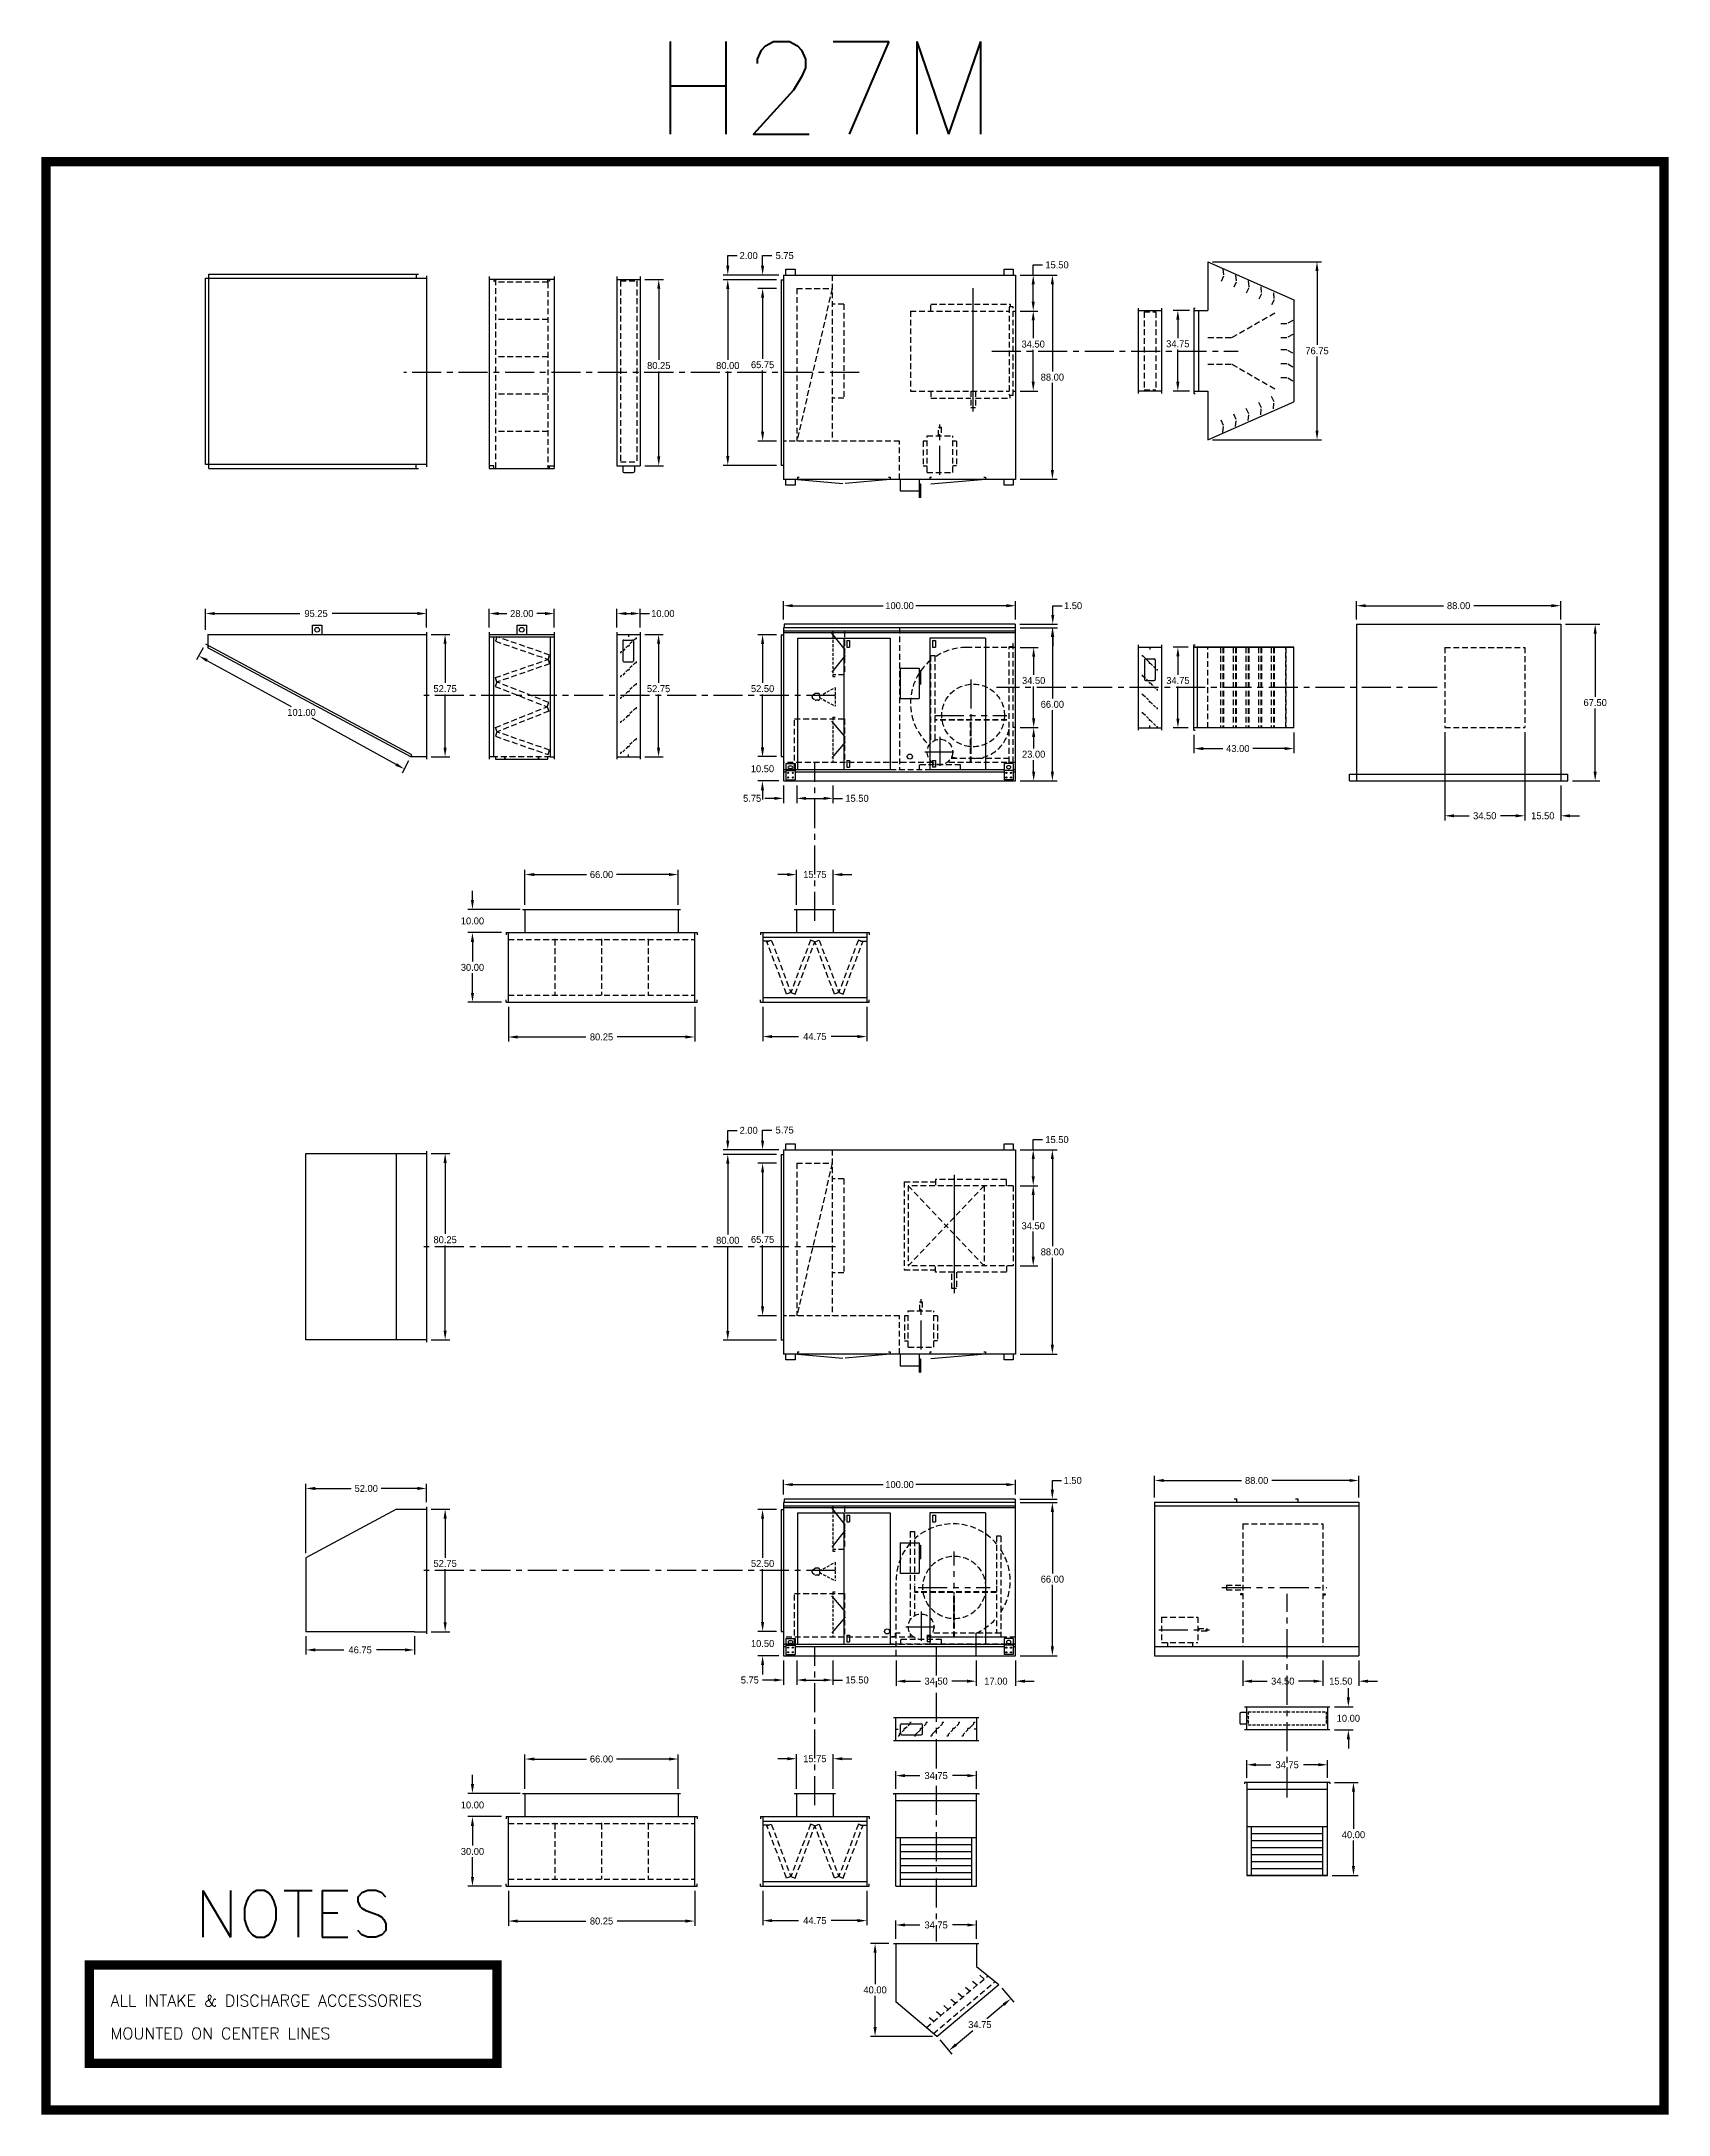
# Model space of a CAD drawing. Header units: inches. Extents: x 3 to 704, y -831 to 62.
import ezdxf
from ezdxf.enums import TextEntityAlignment as Align

# ---------------------------------------------------------------- set-up
doc = ezdxf.new("R2010")
doc.units = ezdxf.units.IN
doc.header["$LTSCALE"] = 10
doc.header["$MEASUREMENT"] = 0
for name, pattern in [('CENTER', [2, 1.25, -0.25, 0.25, -0.25]), ('HIDDEN', [0.375, 0.25, -0.125]), ('PHANTOM', [2.5, 1.25, -0.25, 0.25, -0.25, 0.25, -0.25])]:
    doc.linetypes.add(name, pattern=pattern)
for name, color, linetype in [('CENTERLINE', 2, 'CENTER'), ('DIFFUSER', 5, 'Continuous'), ('DISC-DAMPER', 5, 'Continuous'), ('FA-FILTER', 5, 'Continuous'), ('FDT-HOOD', 5, 'Continuous'), ('HOOD', 5, 'Continuous'), ('INTAKE-DAMPER', 5, 'Continuous'), ('OBJECT', 5, 'Continuous'), ('RAM27UNIT', 3, 'Continuous')]:
    doc.layers.add(name, color=color, linetype=linetype)
doc.layers.add('TEXT', color=7, linetype='Continuous', lineweight=40)
doc.styles.add('S10', font='romans.shx', dxfattribs={"height": 0.1})
doc.dimstyles.new('DIMENSIONS', dxfattribs={"dimscale": 0, "dimtxt": 3, "dimasz": 4, "dimexe": 2, "dimexo": 2, "dimgap": 1, "dimtad": 0, "dimtih": 1, "dimtoh": 1, "dimzin": 0, "dimdsep": 46, "dimtxsty": 'Standard', "dimcen": 0.09, "dimclrd": 256, "dimclre": 256, "dimclrt": 1, "dimadec": 0, "dimazin": 0, "dimtfac": 1, "dimtofl": 0, "dimtmove": 0, "dimatfit": 3, "dimfxl": 0, "dimtolj": 1, "dimtzin": 0, "dimarcsym": 0})

msp = doc.modelspace()

# ---------------------------------------------------------------- texts
at = {"layer": 'TEXT', "color": 3, "style": 'S10'}
msp.add_text('H27M', height=40, dxfattribs=at).set_placement((266.809, 21.97))

# ---------------------------------------------------------------- blocks, each defined once
blk = doc.blocks.new('*D48')
at = {"layer": 'DEFPOINTS', "color": 0}
for p in [(422.54, -415.47), (422.54, -430.97), (430.11, -430.97)]:
    blk.add_point(p, dxfattribs=at)
at = {"layer": 'RAM27UNIT', "lineweight": -2}
for p, q in [((424.54, -415.47), (432.11, -415.47)), ((430.11, -415.47), (430.11, -411.09)), ((430.11, -411.09), (434.11, -411.09)), ((430.11, -426.97), (430.11, -419.47)), ((424.54, -430.97), (432.11, -430.97))]:
    blk.add_line(p, q, dxfattribs=at)
at = {"layer": 'RAM27UNIT'}
for points in [[(429.45, -419.47), (430.78, -419.47), (430.11, -415.47)], [(429.45, -426.97), (430.78, -426.97), (430.11, -430.97)]]:
    blk.add_solid(points, dxfattribs=at)
at = {"layer": 'RAM27UNIT', "color": 1, "insert": (440.36, -411.09), "char_height": 3, "attachment_point": 5}
blk.add_mtext('\\A1;15.50', dxfattribs=at)
blk = doc.blocks.new('*D49')
at = {"layer": 'DEFPOINTS', "color": 0}
for p in [(422.54, -415.47), (422.54, -503.47), (438.36, -503.47)]:
    blk.add_point(p, dxfattribs=at)
at = {"layer": 'RAM27UNIT', "lineweight": -2}
for p, q in [((424.54, -415.47), (440.36, -415.47)), ((438.36, -419.47), (438.36, -456.97)), ((438.36, -499.47), (438.36, -461.97)), ((424.54, -503.47), (440.36, -503.47))]:
    blk.add_line(p, q, dxfattribs=at)
at = {"layer": 'RAM27UNIT'}
for points in [[(437.69, -419.47), (439.03, -419.47), (438.36, -415.47)], [(437.69, -499.47), (439.03, -499.47), (438.36, -503.47)]]:
    blk.add_solid(points, dxfattribs=at)
at = {"layer": 'RAM27UNIT', "color": 1, "insert": (438.36, -459.47), "char_height": 3, "attachment_point": 5}
blk.add_mtext('\\A1;88.00', dxfattribs=at)
blk = doc.blocks.new('*D50')
at = {"layer": 'DEFPOINTS', "color": 0}
for p in [(298.54, -415.47), (321.54, -417.47), (322.54, -415.47)]:
    blk.add_point(p, dxfattribs=at)
at = {"layer": 'RAM27UNIT', "lineweight": -2}
for p, q in [((298.54, -411.47), (298.54, -407.1)), ((298.54, -407.1), (302.54, -407.1)), ((320.54, -415.47), (296.54, -415.47)), ((319.54, -417.47), (296.54, -417.47)), ((298.54, -421.47), (298.54, -425.47))]:
    blk.add_line(p, q, dxfattribs=at)
at = {"layer": 'RAM27UNIT'}
for points in [[(297.87, -411.47), (299.21, -411.47), (298.54, -415.47)], [(297.87, -421.47), (299.21, -421.47), (298.54, -417.47)]]:
    blk.add_solid(points, dxfattribs=at)
at = {"layer": 'RAM27UNIT', "color": 1, "insert": (307.54, -407.1), "char_height": 3, "attachment_point": 5}
blk.add_mtext('\\A1;2.00', dxfattribs=at)
blk = doc.blocks.new('*D51')
at = {"layer": 'DEFPOINTS', "color": 0}
for p in [(298.54, -417.47), (321.54, -417.47), (321.54, -497.47)]:
    blk.add_point(p, dxfattribs=at)
at = {"layer": 'RAM27UNIT', "lineweight": -2}
for p, q in [((319.54, -417.47), (296.54, -417.47)), ((298.54, -421.47), (298.54, -451.97)), ((298.54, -493.47), (298.54, -456.97)), ((319.54, -497.47), (296.54, -497.47))]:
    blk.add_line(p, q, dxfattribs=at)
at = {"layer": 'RAM27UNIT'}
for points in [[(297.87, -421.47), (299.21, -421.47), (298.54, -417.47)], [(297.87, -493.47), (299.21, -493.47), (298.54, -497.47)]]:
    blk.add_solid(points, dxfattribs=at)
at = {"layer": 'RAM27UNIT', "color": 1, "insert": (298.54, -454.47), "char_height": 3, "attachment_point": 5}
blk.add_mtext('\\A1;80.00', dxfattribs=at)
blk = doc.blocks.new('*D52')
at = {"layer": 'DEFPOINTS', "color": 0}
for p in [(168.81, -417.09), (168.81, -497.34), (176.8, -497.34)]:
    blk.add_point(p, dxfattribs=at)
at = {"layer": 'RAM27UNIT', "lineweight": -2}
for p, q in [((170.81, -417.09), (178.8, -417.09)), ((176.8, -421.09), (176.8, -451.72)), ((176.8, -493.34), (176.8, -456.72)), ((170.81, -497.34), (178.8, -497.34))]:
    blk.add_line(p, q, dxfattribs=at)
at = {"layer": 'RAM27UNIT'}
for points in [[(176.13, -421.09), (177.46, -421.09), (176.8, -417.09)], [(176.13, -493.34), (177.46, -493.34), (176.8, -497.34)]]:
    blk.add_solid(points, dxfattribs=at)
at = {"layer": 'RAM27UNIT', "color": 1, "insert": (176.8, -454.22), "char_height": 3, "attachment_point": 5}
blk.add_mtext('\\A1;80.25', dxfattribs=at)
blk = doc.blocks.new('A$C47AC05B1')
at = {"layer": 'TEXT', "const_width": 4}
blk.add_lwpolyline([(0, 42.47), (175.62, 42.47), (175.62, 0), (0, 0)], close=True, dxfattribs=at)
at = {"layer": 'TEXT', "style": 'S10'}
blk.add_text('NOTES', height=20, dxfattribs=at).set_placement((87.81, 48.47), align=Align.BOTTOM_CENTER)
for s, p in [('ALL INTAKE & DISCHARGE ACCESSORIES', (9.12, 24.58)), ('MOUNTED ON CENTER LINES', (9.12, 10.42))]:
    blk.add_text(s, height=5, dxfattribs=at).set_placement(p)
blk = doc.blocks.new('*D53')
at = {"layer": 'DEFPOINTS', "color": 0}
for p in [(168.81, -570.3), (168.81, -623.05), (176.8, -623.05)]:
    blk.add_point(p, dxfattribs=at)
at = {"layer": 'RAM27UNIT', "lineweight": -2}
for p, q in [((170.81, -570.3), (178.8, -570.3)), ((176.8, -574.3), (176.8, -591.18)), ((176.8, -619.05), (176.8, -596.18)), ((170.81, -623.05), (178.8, -623.05))]:
    blk.add_line(p, q, dxfattribs=at)
at = {"layer": 'RAM27UNIT'}
for points in [[(176.13, -574.3), (177.47, -574.3), (176.8, -570.3)], [(176.13, -619.05), (177.47, -619.05), (176.8, -623.05)]]:
    blk.add_solid(points, dxfattribs=at)
at = {"layer": 'RAM27UNIT', "color": 1, "insert": (176.8, -593.68), "char_height": 3, "attachment_point": 5}
blk.add_mtext('\\A1;52.75', dxfattribs=at)
blk = doc.blocks.new('*D54')
at = {"layer": 'DEFPOINTS', "color": 0}
for p in [(116.81, -623.05), (163.56, -623.05), (163.56, -630.92)]:
    blk.add_point(p, dxfattribs=at)
at = {"layer": 'RAM27UNIT', "lineweight": -2}
for p, q in [((116.81, -625.05), (116.81, -632.92)), ((163.56, -625.05), (163.56, -632.92)), ((120.81, -630.92), (133.18, -630.92)), ((159.56, -630.92), (147.18, -630.92))]:
    blk.add_line(p, q, dxfattribs=at)
at = {"layer": 'RAM27UNIT'}
for points in [[(120.81, -630.25), (120.81, -631.58), (116.81, -630.92)], [(159.56, -630.25), (159.56, -631.58), (163.56, -630.92)]]:
    blk.add_solid(points, dxfattribs=at)
at = {"layer": 'RAM27UNIT', "color": 1, "insert": (140.18, -630.92), "char_height": 3, "attachment_point": 5}
blk.add_mtext('\\A1;46.75', dxfattribs=at)
blk = doc.blocks.new('*D55')
at = {"layer": 'DEFPOINTS', "color": 0}
for p in [(168.81, -561.36), (168.81, -569.3), (116.81, -591.3)]:
    blk.add_point(p, dxfattribs=at)
at = {"layer": 'RAM27UNIT', "lineweight": -2}
for p, q in [((116.81, -589.3), (116.81, -559.36)), ((120.81, -561.36), (136.31, -561.36)), ((164.81, -561.36), (149.31, -561.36)), ((168.81, -567.3), (168.81, -559.36))]:
    blk.add_line(p, q, dxfattribs=at)
at = {"layer": 'RAM27UNIT'}
for points in [[(120.81, -560.69), (120.81, -562.03), (116.81, -561.36)], [(164.81, -560.69), (164.81, -562.03), (168.81, -561.36)]]:
    blk.add_solid(points, dxfattribs=at)
at = {"layer": 'RAM27UNIT', "color": 1, "insert": (142.81, -561.36), "char_height": 3, "attachment_point": 5}
blk.add_mtext('\\A1;52.00', dxfattribs=at)
blk = doc.blocks.new('*D56')
at = {"layer": 'DEFPOINTS', "color": 0}
for p in [(415.28, -775.04), (420.43, -781.17), (388.66, -797.38)]:
    blk.add_point(p, dxfattribs=at)
at = {"layer": 'RAM27UNIT', "lineweight": -2}
for p, q in [((416.57, -776.57), (421.71, -782.7)), ((417.36, -783.74), (410.1, -789.84)), ((389.95, -798.91), (395.09, -805.04)), ((396.87, -800.94), (404.14, -794.84))]:
    blk.add_line(p, q, dxfattribs=at)
at = {"layer": 'RAM27UNIT'}
for points in [[(416.93, -783.23), (417.79, -784.25), (420.43, -781.17)], [(396.44, -800.42), (397.3, -801.45), (393.81, -803.51)]]:
    blk.add_solid(points, dxfattribs=at)
at = {"layer": 'RAM27UNIT', "color": 1, "insert": (407.12, -792.34), "char_height": 3, "attachment_point": 5}
blk.add_mtext('\\A1;34.75', dxfattribs=at)
blk = doc.blocks.new('*D57')
at = {"layer": 'DEFPOINTS', "color": 0}
for p in [(361.99, -757.38), (369.91, -757.38), (388.66, -797.38)]:
    blk.add_point(p, dxfattribs=at)
at = {"layer": 'RAM27UNIT', "lineweight": -2}
for p, q in [((367.91, -757.38), (359.99, -757.38)), ((361.99, -761.38), (361.99, -774.88)), ((361.99, -793.38), (361.99, -779.88)), ((386.66, -797.38), (359.99, -797.38))]:
    blk.add_line(p, q, dxfattribs=at)
at = {"layer": 'RAM27UNIT'}
for points in [[(361.32, -761.38), (362.66, -761.38), (361.99, -757.38)], [(361.32, -793.38), (362.66, -793.38), (361.99, -797.38)]]:
    blk.add_solid(points, dxfattribs=at)
at = {"layer": 'RAM27UNIT', "color": 1, "insert": (361.99, -777.38), "char_height": 3, "attachment_point": 5}
blk.add_mtext('\\A1;40.00', dxfattribs=at)
blk = doc.blocks.new('*D58')
at = {"layer": 'DEFPOINTS', "color": 0}
for p in [(405.66, -749.4), (370.91, -757.38), (405.66, -757.38)]:
    blk.add_point(p, dxfattribs=at)
at = {"layer": 'RAM27UNIT', "lineweight": -2}
for p, q in [((370.91, -755.38), (370.91, -747.4)), ((374.91, -749.4), (381.29, -749.4)), ((401.66, -749.4), (395.29, -749.4)), ((405.66, -755.38), (405.66, -747.4))]:
    blk.add_line(p, q, dxfattribs=at)
at = {"layer": 'RAM27UNIT'}
for points in [[(374.91, -748.74), (374.91, -750.07), (370.91, -749.4)], [(401.66, -748.74), (401.66, -750.07), (405.66, -749.4)]]:
    blk.add_solid(points, dxfattribs=at)
at = {"layer": 'RAM27UNIT', "color": 1, "insert": (388.29, -749.4), "char_height": 3, "attachment_point": 5}
blk.add_mtext('\\A1;34.75', dxfattribs=at)
blk = doc.blocks.new('*D59')
at = {"layer": 'DEFPOINTS', "color": 0}
for p in [(405.66, -685.07), (370.91, -692.73), (405.66, -692.73)]:
    blk.add_point(p, dxfattribs=at)
at = {"layer": 'RAM27UNIT', "lineweight": -2}
for p, q in [((370.91, -690.73), (370.91, -683.07)), ((374.91, -685.07), (381.29, -685.07)), ((401.66, -685.07), (395.29, -685.07)), ((405.66, -690.73), (405.66, -683.07))]:
    blk.add_line(p, q, dxfattribs=at)
at = {"layer": 'RAM27UNIT'}
for points in [[(374.91, -684.4), (374.91, -685.74), (370.91, -685.07)], [(401.66, -684.4), (401.66, -685.74), (405.66, -685.07)]]:
    blk.add_solid(points, dxfattribs=at)
at = {"layer": 'RAM27UNIT', "color": 1, "insert": (388.29, -685.07), "char_height": 3, "attachment_point": 5}
blk.add_mtext('\\A1;34.75', dxfattribs=at)
blk = doc.blocks.new('*D60')
at = {"layer": 'DEFPOINTS', "color": 0}
for p in [(556.86, -680.38), (522.11, -688.04), (556.86, -688.04)]:
    blk.add_point(p, dxfattribs=at)
at = {"layer": 'RAM27UNIT', "lineweight": -2}
for p, q in [((522.11, -686.04), (522.11, -678.38)), ((556.86, -686.04), (556.86, -678.38)), ((526.11, -680.38), (532.49, -680.38)), ((552.86, -680.38), (546.49, -680.38))]:
    blk.add_line(p, q, dxfattribs=at)
at = {"layer": 'RAM27UNIT'}
for points in [[(526.11, -679.72), (526.11, -681.05), (522.11, -680.38)], [(552.86, -679.72), (552.86, -681.05), (556.86, -680.38)]]:
    blk.add_solid(points, dxfattribs=at)
at = {"layer": 'RAM27UNIT', "color": 1, "insert": (539.49, -680.38), "char_height": 3, "attachment_point": 5}
blk.add_mtext('\\A1;34.75', dxfattribs=at)
blk = doc.blocks.new('*D61')
at = {"layer": 'DEFPOINTS', "color": 0}
for p in [(557.86, -688.04), (568.06, -688.04), (556.86, -728.04)]:
    blk.add_point(p, dxfattribs=at)
at = {"layer": 'RAM27UNIT', "lineweight": -2}
for p, q in [((559.86, -688.04), (570.06, -688.04)), ((568.06, -692.04), (568.06, -708.03)), ((568.06, -724.04), (568.06, -713.03)), ((558.86, -728.04), (570.06, -728.04))]:
    blk.add_line(p, q, dxfattribs=at)
at = {"layer": 'RAM27UNIT'}
for points in [[(567.39, -692.04), (568.72, -692.04), (568.06, -688.04)], [(567.39, -724.04), (568.72, -724.04), (568.06, -728.04)]]:
    blk.add_solid(points, dxfattribs=at)
at = {"layer": 'RAM27UNIT', "color": 1, "insert": (568.06, -710.53), "char_height": 3, "attachment_point": 5}
blk.add_mtext('\\A1;40.00', dxfattribs=at)
blk = doc.blocks.new('*D62')
at = {"layer": 'DEFPOINTS', "color": 0}
for p in [(405.54, -633.43), (422.54, -633.43), (405.54, -644.39)]:
    blk.add_point(p, dxfattribs=at)
at = {"layer": 'RAM27UNIT', "lineweight": -2}
for p, q in [((405.54, -635.43), (405.54, -646.39)), ((422.54, -635.43), (422.54, -646.39)), ((401.54, -644.39), (397.54, -644.39)), ((426.54, -644.39), (430.54, -644.39))]:
    blk.add_line(p, q, dxfattribs=at)
at = {"layer": 'RAM27UNIT'}
for points in [[(401.54, -643.72), (401.54, -645.06), (405.54, -644.39)], [(426.54, -643.72), (426.54, -645.06), (422.54, -644.39)]]:
    blk.add_solid(points, dxfattribs=at)
at = {"layer": 'RAM27UNIT', "color": 1, "insert": (414.04, -644.39), "char_height": 3, "attachment_point": 5}
blk.add_mtext('\\A1;17.00', dxfattribs=at)
blk = doc.blocks.new('*D63')
at = {"layer": 'DEFPOINTS', "color": 0}
for p in [(422.54, -559.69), (322.54, -565.93), (422.54, -565.93)]:
    blk.add_point(p, dxfattribs=at)
at = {"layer": 'RAM27UNIT', "lineweight": -2}
for p, q in [((322.54, -563.93), (322.54, -557.69)), ((326.54, -559.69), (365.54, -559.69)), ((418.54, -559.69), (379.54, -559.69)), ((422.54, -563.93), (422.54, -557.69))]:
    blk.add_line(p, q, dxfattribs=at)
at = {"layer": 'RAM27UNIT'}
for points in [[(326.54, -559.02), (326.54, -560.36), (322.54, -559.69)], [(418.54, -559.02), (418.54, -560.36), (422.54, -559.69)]]:
    blk.add_solid(points, dxfattribs=at)
at = {"layer": 'RAM27UNIT', "color": 1, "insert": (372.54, -559.69), "char_height": 3, "attachment_point": 5}
blk.add_mtext('\\A1;100.00', dxfattribs=at)
blk = doc.blocks.new('*D64')
at = {"layer": 'DEFPOINTS', "color": 0}
for p in [(321.54, -570.43), (313.54, -622.93), (321.54, -622.93)]:
    blk.add_point(p, dxfattribs=at)
at = {"layer": 'RAM27UNIT', "lineweight": -2}
for p, q in [((319.54, -570.43), (311.54, -570.43)), ((313.54, -574.43), (313.54, -591.18)), ((313.54, -618.93), (313.54, -596.18)), ((319.54, -622.93), (311.54, -622.93))]:
    blk.add_line(p, q, dxfattribs=at)
at = {"layer": 'RAM27UNIT'}
for points in [[(312.87, -574.43), (314.21, -574.43), (313.54, -570.43)], [(312.87, -618.93), (314.21, -618.93), (313.54, -622.93)]]:
    blk.add_solid(points, dxfattribs=at)
at = {"layer": 'RAM27UNIT', "color": 1, "insert": (313.54, -593.68), "char_height": 3, "attachment_point": 5}
blk.add_mtext('\\A1;52.50', dxfattribs=at)
blk = doc.blocks.new('*D65')
at = {"layer": 'DEFPOINTS', "color": 0}
for p in [(321.54, -622.93), (313.54, -633.43), (322.54, -633.43)]:
    blk.add_point(p, dxfattribs=at)
at = {"layer": 'RAM27UNIT', "lineweight": -2}
for p, q in [((313.54, -618.93), (313.54, -614.93)), ((319.54, -622.93), (311.54, -622.93)), ((320.54, -633.43), (311.54, -633.43)), ((313.54, -637.43), (313.54, -641.43))]:
    blk.add_line(p, q, dxfattribs=at)
at = {"layer": 'RAM27UNIT'}
for points in [[(312.87, -618.93), (314.21, -618.93), (313.54, -622.93)], [(312.87, -637.43), (314.21, -637.43), (313.54, -633.43)]]:
    blk.add_solid(points, dxfattribs=at)
at = {"layer": 'RAM27UNIT', "color": 1, "insert": (313.54, -628.18), "char_height": 3, "attachment_point": 5}
blk.add_mtext('\\A1;10.50', dxfattribs=at)
blk = doc.blocks.new('*D66')
at = {"layer": 'DEFPOINTS', "color": 0}
for p in [(371.04, -633.43), (405.54, -633.43), (371.04, -644.39)]:
    blk.add_point(p, dxfattribs=at)
at = {"layer": 'RAM27UNIT', "lineweight": -2}
for p, q in [((371.04, -635.43), (371.04, -646.39)), ((405.54, -635.43), (405.54, -646.39)), ((375.04, -644.39), (381.54, -644.39)), ((401.54, -644.39), (395.04, -644.39))]:
    blk.add_line(p, q, dxfattribs=at)
at = {"layer": 'RAM27UNIT'}
for points in [[(375.04, -643.72), (375.04, -645.06), (371.04, -644.39)], [(401.54, -643.72), (401.54, -645.06), (405.54, -644.39)]]:
    blk.add_solid(points, dxfattribs=at)
at = {"layer": 'RAM27UNIT', "color": 1, "insert": (388.29, -644.39), "char_height": 3, "attachment_point": 5}
blk.add_mtext('\\A1;34.50', dxfattribs=at)
blk = doc.blocks.new('*D67')
at = {"layer": 'DEFPOINTS', "color": 0}
for p in [(422.54, -567.43), (438.36, -567.43), (422.54, -633.43)]:
    blk.add_point(p, dxfattribs=at)
at = {"layer": 'RAM27UNIT', "lineweight": -2}
for p, q in [((424.54, -567.43), (440.36, -567.43)), ((438.36, -571.43), (438.36, -597.93)), ((438.36, -629.43), (438.36, -602.93)), ((424.54, -633.43), (440.36, -633.43))]:
    blk.add_line(p, q, dxfattribs=at)
at = {"layer": 'RAM27UNIT'}
for points in [[(437.69, -571.43), (439.03, -571.43), (438.36, -567.43)], [(437.69, -629.43), (439.03, -629.43), (438.36, -633.43)]]:
    blk.add_solid(points, dxfattribs=at)
at = {"layer": 'RAM27UNIT', "color": 1, "insert": (438.36, -600.43), "char_height": 3, "attachment_point": 5}
blk.add_mtext('\\A1;66.00', dxfattribs=at)
blk = doc.blocks.new('*D68')
at = {"layer": 'DEFPOINTS', "color": 0}
for p in [(557.86, -655.38), (565.86, -655.38), (557.86, -665.38)]:
    blk.add_point(p, dxfattribs=at)
at = {"layer": 'RAM27UNIT', "lineweight": -2}
for p, q in [((565.86, -651.38), (565.86, -647.38)), ((559.86, -655.38), (567.86, -655.38)), ((559.86, -665.38), (567.86, -665.38)), ((565.86, -669.38), (565.86, -673.38))]:
    blk.add_line(p, q, dxfattribs=at)
at = {"layer": 'RAM27UNIT'}
for points in [[(565.19, -651.38), (566.53, -651.38), (565.86, -655.38)], [(565.19, -669.38), (566.53, -669.38), (565.86, -665.38)]]:
    blk.add_solid(points, dxfattribs=at)
at = {"layer": 'RAM27UNIT', "color": 1, "insert": (565.86, -660.38), "char_height": 3, "attachment_point": 5}
blk.add_mtext('\\A1;10.00', dxfattribs=at)
blk = doc.blocks.new('*D69')
at = {"layer": 'DEFPOINTS', "color": 0}
for p in [(422.29, -565.93), (422.54, -567.43), (438.36, -565.93)]:
    blk.add_point(p, dxfattribs=at)
at = {"layer": 'RAM27UNIT', "lineweight": -2}
for p, q in [((438.36, -561.93), (438.36, -557.93)), ((438.36, -557.93), (442.36, -557.93)), ((424.29, -565.93), (440.36, -565.93)), ((424.54, -567.43), (440.36, -567.43)), ((438.36, -571.43), (438.36, -575.43))]:
    blk.add_line(p, q, dxfattribs=at)
at = {"layer": 'RAM27UNIT'}
for points in [[(437.69, -561.93), (439.03, -561.93), (438.36, -565.93)], [(437.69, -571.43), (439.03, -571.43), (438.36, -567.43)]]:
    blk.add_solid(points, dxfattribs=at)
at = {"layer": 'RAM27UNIT', "color": 1, "insert": (447.11, -557.93), "char_height": 3, "attachment_point": 5}
blk.add_mtext('\\A1;1.50', dxfattribs=at)
blk = doc.blocks.new('*D70')
at = {"layer": 'DEFPOINTS', "color": 0}
for p in [(422.54, -430.97), (422.54, -465.47), (430.11, -465.47)]:
    blk.add_point(p, dxfattribs=at)
at = {"layer": 'RAM27UNIT', "lineweight": -2}
for p, q in [((424.54, -430.97), (432.11, -430.97)), ((430.11, -434.97), (430.11, -445.72)), ((430.11, -461.47), (430.11, -450.72)), ((424.54, -465.47), (432.11, -465.47))]:
    blk.add_line(p, q, dxfattribs=at)
at = {"layer": 'RAM27UNIT'}
for points in [[(429.45, -434.97), (430.78, -434.97), (430.11, -430.97)], [(429.45, -461.47), (430.78, -461.47), (430.11, -465.47)]]:
    blk.add_solid(points, dxfattribs=at)
at = {"layer": 'RAM27UNIT', "color": 1, "insert": (430.11, -448.22), "char_height": 3, "attachment_point": 5}
blk.add_mtext('\\A1;34.50', dxfattribs=at)
blk = doc.blocks.new('*D71')
at = {"layer": 'DEFPOINTS', "color": 0}
for p in [(73.56, -184.47), (73.56, -193.47), (168.81, -192.47)]:
    blk.add_point(p, dxfattribs=at)
at = {"layer": 'RAM27UNIT', "lineweight": -2}
for p, q in [((73.56, -191.47), (73.56, -182.47)), ((77.56, -184.47), (114.18, -184.47)), ((164.81, -184.47), (128.18, -184.47)), ((168.81, -190.47), (168.81, -182.47))]:
    blk.add_line(p, q, dxfattribs=at)
at = {"layer": 'RAM27UNIT'}
for points in [[(77.56, -183.8), (77.56, -185.13), (73.56, -184.47)], [(164.81, -183.8), (164.81, -185.13), (168.81, -184.47)]]:
    blk.add_solid(points, dxfattribs=at)
at = {"layer": 'RAM27UNIT', "color": 1, "insert": (121.18, -184.47), "char_height": 3, "attachment_point": 5}
blk.add_mtext('\\A1;95.25', dxfattribs=at)
blk = doc.blocks.new('*D72')
at = {"layer": 'DEFPOINTS', "color": 0}
for p in [(73.56, -197.53), (162.05, -246.22), (159.19, -251.41)]:
    blk.add_point(p, dxfattribs=at)
at = {"layer": 'RAM27UNIT', "lineweight": -2}
for p, q in [((72.59, -199.28), (69.74, -204.47)), ((74.2, -204.65), (110.4, -224.57)), ((155.68, -249.48), (119.49, -229.57)), ((161.08, -247.97), (158.22, -253.16))]:
    blk.add_line(p, q, dxfattribs=at)
at = {"layer": 'RAM27UNIT'}
for points in [[(74.53, -204.06), (73.88, -205.23), (70.7, -202.72)], [(156, -248.9), (155.36, -250.07), (159.19, -251.41)]]:
    blk.add_solid(points, dxfattribs=at)
at = {"layer": 'RAM27UNIT', "color": 1, "insert": (114.94, -227.07), "char_height": 3, "attachment_point": 5}
blk.add_mtext('\\A1;101.00', dxfattribs=at)
blk = doc.blocks.new('*D73')
at = {"layer": 'DEFPOINTS', "color": 0}
for p in [(168.81, -193.47), (168.81, -246.22), (176.77, -246.22)]:
    blk.add_point(p, dxfattribs=at)
at = {"layer": 'RAM27UNIT', "lineweight": -2}
for p, q in [((170.81, -193.47), (178.77, -193.47)), ((176.77, -197.47), (176.77, -214.34)), ((176.77, -242.22), (176.77, -219.34)), ((170.81, -246.22), (178.77, -246.22))]:
    blk.add_line(p, q, dxfattribs=at)
at = {"layer": 'RAM27UNIT'}
for points in [[(176.1, -197.47), (177.44, -197.47), (176.77, -193.47)], [(176.1, -242.22), (177.44, -242.22), (176.77, -246.22)]]:
    blk.add_solid(points, dxfattribs=at)
at = {"layer": 'RAM27UNIT', "color": 1, "insert": (176.77, -216.84), "char_height": 3, "attachment_point": 5}
blk.add_mtext('\\A1;52.75', dxfattribs=at)
blk = doc.blocks.new('*D74')
at = {"layer": 'DEFPOINTS', "color": 0}
for p in [(505.36, -32.9), (505.36, -109.65), (552.36, -109.65)]:
    blk.add_point(p, dxfattribs=at)
at = {"layer": 'RAM27UNIT', "lineweight": -2}
for p, q in [((507.36, -32.9), (554.36, -32.9)), ((552.36, -36.9), (552.36, -68.78)), ((552.36, -105.65), (552.36, -73.78)), ((507.36, -109.65), (554.36, -109.65))]:
    blk.add_line(p, q, dxfattribs=at)
at = {"layer": 'RAM27UNIT'}
for points in [[(551.69, -36.9), (553.03, -36.9), (552.36, -32.9)], [(551.69, -105.65), (553.03, -105.65), (552.36, -109.65)]]:
    blk.add_solid(points, dxfattribs=at)
at = {"layer": 'RAM27UNIT', "color": 1, "insert": (552.36, -71.28), "char_height": 3, "attachment_point": 5}
blk.add_mtext('\\A1;76.75', dxfattribs=at)
blk = doc.blocks.new('*D75')
at = {"layer": 'DEFPOINTS', "color": 0}
for p in [(499.36, -53.9), (492.4, -88.65), (499.36, -88.65)]:
    blk.add_point(p, dxfattribs=at)
at = {"layer": 'RAM27UNIT', "lineweight": -2}
for p, q in [((497.36, -53.9), (490.4, -53.9)), ((492.4, -57.9), (492.4, -65.78)), ((492.4, -84.65), (492.4, -70.78)), ((497.36, -88.65), (490.4, -88.65))]:
    blk.add_line(p, q, dxfattribs=at)
at = {"layer": 'RAM27UNIT'}
for points in [[(491.73, -57.9), (493.07, -57.9), (492.4, -53.9)], [(491.73, -84.65), (493.07, -84.65), (492.4, -88.65)]]:
    blk.add_solid(points, dxfattribs=at)
at = {"layer": 'RAM27UNIT', "color": 1, "insert": (492.4, -68.28), "char_height": 3, "attachment_point": 5}
blk.add_mtext('\\A1;34.75', dxfattribs=at)
blk = doc.blocks.new('*D76')
at = {"layer": 'DEFPOINTS', "color": 0}
for p in [(422.54, -54.15), (422.54, -88.65), (430.11, -88.65)]:
    blk.add_point(p, dxfattribs=at)
at = {"layer": 'RAM27UNIT', "lineweight": -2}
for p, q in [((424.54, -54.15), (432.11, -54.15)), ((430.11, -58.15), (430.11, -65.9)), ((430.11, -84.65), (430.11, -70.9)), ((424.54, -88.65), (432.11, -88.65))]:
    blk.add_line(p, q, dxfattribs=at)
at = {"layer": 'RAM27UNIT'}
for points in [[(429.45, -58.15), (430.78, -58.15), (430.11, -54.15)], [(429.45, -84.65), (430.78, -84.65), (430.11, -88.65)]]:
    blk.add_solid(points, dxfattribs=at)
at = {"layer": 'RAM27UNIT', "color": 1, "insert": (430.11, -68.4), "char_height": 3, "attachment_point": 5}
blk.add_mtext('\\A1;34.50', dxfattribs=at)
blk = doc.blocks.new('*D77')
at = {"layer": 'DEFPOINTS', "color": 0}
for p in [(422.54, -38.65), (422.54, -126.65), (438.36, -126.65)]:
    blk.add_point(p, dxfattribs=at)
at = {"layer": 'RAM27UNIT', "lineweight": -2}
for p, q in [((424.54, -38.65), (440.36, -38.65)), ((438.36, -42.65), (438.36, -80.15)), ((438.36, -122.65), (438.36, -85.15)), ((424.54, -126.65), (440.36, -126.65))]:
    blk.add_line(p, q, dxfattribs=at)
at = {"layer": 'RAM27UNIT'}
for points in [[(437.69, -42.65), (439.03, -42.65), (438.36, -38.65)], [(437.69, -122.65), (439.03, -122.65), (438.36, -126.65)]]:
    blk.add_solid(points, dxfattribs=at)
at = {"layer": 'RAM27UNIT', "color": 1, "insert": (438.36, -82.65), "char_height": 3, "attachment_point": 5}
blk.add_mtext('\\A1;88.00', dxfattribs=at)
blk = doc.blocks.new('*D78')
at = {"layer": 'DEFPOINTS', "color": 0}
for p in [(298.54, -40.65), (321.54, -40.65), (321.54, -120.65)]:
    blk.add_point(p, dxfattribs=at)
at = {"layer": 'RAM27UNIT', "lineweight": -2}
for p, q in [((319.54, -40.65), (296.54, -40.65)), ((298.54, -44.65), (298.54, -75.15)), ((298.54, -116.65), (298.54, -80.15)), ((319.54, -120.65), (296.54, -120.65))]:
    blk.add_line(p, q, dxfattribs=at)
at = {"layer": 'RAM27UNIT'}
for points in [[(297.87, -44.65), (299.21, -44.65), (298.54, -40.65)], [(297.87, -116.65), (299.21, -116.65), (298.54, -120.65)]]:
    blk.add_solid(points, dxfattribs=at)
at = {"layer": 'RAM27UNIT', "color": 1, "insert": (298.54, -77.65), "char_height": 3, "attachment_point": 5}
blk.add_mtext('\\A1;80.00', dxfattribs=at)
blk = doc.blocks.new('*D79')
at = {"layer": 'DEFPOINTS', "color": 0}
for p in [(260.81, -40.53), (260.81, -120.78), (268.81, -120.78)]:
    blk.add_point(p, dxfattribs=at)
at = {"layer": 'RAM27UNIT', "lineweight": -2}
for p, q in [((262.81, -40.53), (270.81, -40.53)), ((268.81, -44.53), (268.81, -75.15)), ((268.81, -116.78), (268.81, -80.15)), ((262.81, -120.78), (270.81, -120.78))]:
    blk.add_line(p, q, dxfattribs=at)
at = {"layer": 'RAM27UNIT'}
for points in [[(268.14, -44.53), (269.47, -44.53), (268.81, -40.53)], [(268.14, -116.78), (269.47, -116.78), (268.81, -120.78)]]:
    blk.add_solid(points, dxfattribs=at)
at = {"layer": 'RAM27UNIT', "color": 1, "insert": (268.81, -77.65), "char_height": 3, "attachment_point": 5}
blk.add_mtext('\\A1;80.25', dxfattribs=at)
blk = doc.blocks.new('*D80')
at = {"layer": 'DEFPOINTS', "color": 0}
for p in [(422.29, -189.09), (422.54, -190.59), (438.53, -189.09)]:
    blk.add_point(p, dxfattribs=at)
at = {"layer": 'RAM27UNIT', "lineweight": -2}
for p, q in [((438.53, -185.09), (438.53, -181.09)), ((438.53, -181.09), (442.53, -181.09)), ((424.29, -189.09), (440.53, -189.09)), ((424.54, -190.59), (440.53, -190.59)), ((438.53, -194.59), (438.53, -198.59))]:
    blk.add_line(p, q, dxfattribs=at)
at = {"layer": 'RAM27UNIT'}
for points in [[(437.86, -185.09), (439.19, -185.09), (438.53, -189.09)], [(437.86, -194.59), (439.19, -194.59), (438.53, -190.59)]]:
    blk.add_solid(points, dxfattribs=at)
at = {"layer": 'RAM27UNIT', "color": 1, "insert": (447.28, -181.09), "char_height": 3, "attachment_point": 5}
blk.add_mtext('\\A1;1.50', dxfattribs=at)
blk = doc.blocks.new('*D81')
at = {"layer": 'DEFPOINTS', "color": 0}
for p in [(422.54, -190.59), (438.36, -190.59), (422.54, -256.59)]:
    blk.add_point(p, dxfattribs=at)
at = {"layer": 'RAM27UNIT', "lineweight": -2}
for p, q in [((424.54, -190.59), (440.36, -190.59)), ((438.36, -194.59), (438.36, -221.09)), ((438.36, -252.59), (438.36, -226.09)), ((424.54, -256.59), (440.36, -256.59))]:
    blk.add_line(p, q, dxfattribs=at)
at = {"layer": 'RAM27UNIT'}
for points in [[(437.69, -194.59), (439.03, -194.59), (438.36, -190.59)], [(437.69, -252.59), (439.03, -252.59), (438.36, -256.59)]]:
    blk.add_solid(points, dxfattribs=at)
at = {"layer": 'RAM27UNIT', "color": 1, "insert": (438.36, -223.59), "char_height": 3, "attachment_point": 5}
blk.add_mtext('\\A1;66.00', dxfattribs=at)
blk = doc.blocks.new('*D82')
at = {"layer": 'DEFPOINTS', "color": 0}
for p in [(321.54, -193.59), (313.54, -246.09), (321.54, -246.09)]:
    blk.add_point(p, dxfattribs=at)
at = {"layer": 'RAM27UNIT', "lineweight": -2}
for p, q in [((319.54, -193.59), (311.54, -193.59)), ((313.54, -197.59), (313.54, -214.34)), ((313.54, -242.09), (313.54, -219.34)), ((319.54, -246.09), (311.54, -246.09))]:
    blk.add_line(p, q, dxfattribs=at)
at = {"layer": 'RAM27UNIT'}
for points in [[(312.87, -197.59), (314.21, -197.59), (313.54, -193.59)], [(312.87, -242.09), (314.21, -242.09), (313.54, -246.09)]]:
    blk.add_solid(points, dxfattribs=at)
at = {"layer": 'RAM27UNIT', "color": 1, "insert": (313.54, -216.84), "char_height": 3, "attachment_point": 5}
blk.add_mtext('\\A1;52.50', dxfattribs=at)
blk = doc.blocks.new('*D83')
at = {"layer": 'DEFPOINTS', "color": 0}
for p in [(260.81, -193.47), (268.73, -193.47), (260.81, -246.22)]:
    blk.add_point(p, dxfattribs=at)
at = {"layer": 'RAM27UNIT', "lineweight": -2}
for p, q in [((262.81, -193.47), (270.73, -193.47)), ((268.73, -197.47), (268.73, -214.34)), ((268.73, -242.22), (268.73, -219.34)), ((262.81, -246.22), (270.73, -246.22))]:
    blk.add_line(p, q, dxfattribs=at)
at = {"layer": 'RAM27UNIT'}
for points in [[(268.06, -197.47), (269.39, -197.47), (268.73, -193.47)], [(268.06, -242.22), (269.39, -242.22), (268.73, -246.22)]]:
    blk.add_solid(points, dxfattribs=at)
at = {"layer": 'RAM27UNIT', "color": 1, "insert": (268.73, -216.84), "char_height": 3, "attachment_point": 5}
blk.add_mtext('\\A1;52.75', dxfattribs=at)
blk = doc.blocks.new('*D84')
at = {"layer": 'DEFPOINTS', "color": 0}
for p in [(321.54, -246.09), (313.48, -256.59), (322.54, -256.59)]:
    blk.add_point(p, dxfattribs=at)
at = {"layer": 'RAM27UNIT', "lineweight": -2}
for p, q in [((313.48, -242.09), (313.48, -238.09)), ((319.54, -246.09), (311.48, -246.09)), ((320.54, -256.59), (311.48, -256.59)), ((313.48, -260.59), (313.48, -264.59))]:
    blk.add_line(p, q, dxfattribs=at)
at = {"layer": 'RAM27UNIT'}
for points in [[(312.81, -242.09), (314.14, -242.09), (313.48, -246.09)], [(312.81, -260.59), (314.14, -260.59), (313.48, -256.59)]]:
    blk.add_solid(points, dxfattribs=at)
at = {"layer": 'RAM27UNIT', "color": 1, "insert": (313.48, -251.34), "char_height": 3, "attachment_point": 5}
blk.add_mtext('\\A1;10.50', dxfattribs=at)
blk = doc.blocks.new('*D85')
at = {"layer": 'DEFPOINTS', "color": 0}
for p in [(499.36, -234.72), (542.36, -233.72), (499.36, -242.64)]:
    blk.add_point(p, dxfattribs=at)
at = {"layer": 'RAM27UNIT', "lineweight": -2}
for p, q in [((499.36, -236.72), (499.36, -244.64)), ((542.36, -235.72), (542.36, -244.64)), ((503.36, -242.64), (511.74, -242.64)), ((538.36, -242.64), (524.74, -242.64))]:
    blk.add_line(p, q, dxfattribs=at)
at = {"layer": 'RAM27UNIT'}
for points in [[(503.36, -241.98), (503.36, -243.31), (499.36, -242.64)], [(538.36, -241.98), (538.36, -243.31), (542.36, -242.64)]]:
    blk.add_solid(points, dxfattribs=at)
at = {"layer": 'RAM27UNIT', "color": 1, "insert": (518.24, -242.64), "char_height": 3, "attachment_point": 5}
blk.add_mtext('\\A1;43.00', dxfattribs=at)
blk = doc.blocks.new('*D86')
at = {"layer": 'DEFPOINTS', "color": 0}
for p in [(422.54, -199.09), (430.3, -199.09), (422.54, -233.59)]:
    blk.add_point(p, dxfattribs=at)
at = {"layer": 'RAM27UNIT', "lineweight": -2}
for p, q in [((424.54, -199.09), (432.3, -199.09)), ((430.3, -203.09), (430.3, -210.84)), ((430.3, -229.59), (430.3, -215.84)), ((424.54, -233.59), (432.3, -233.59))]:
    blk.add_line(p, q, dxfattribs=at)
at = {"layer": 'RAM27UNIT'}
for points in [[(429.64, -203.09), (430.97, -203.09), (430.3, -199.09)], [(429.64, -229.59), (430.97, -229.59), (430.3, -233.59)]]:
    blk.add_solid(points, dxfattribs=at)
at = {"layer": 'RAM27UNIT', "color": 1, "insert": (430.3, -213.34), "char_height": 3, "attachment_point": 5}
blk.add_mtext('\\A1;34.50', dxfattribs=at)
blk = doc.blocks.new('*D87')
at = {"layer": 'DEFPOINTS', "color": 0}
for p in [(498.86, -198.97), (492.44, -233.72), (498.86, -233.72)]:
    blk.add_point(p, dxfattribs=at)
at = {"layer": 'RAM27UNIT', "lineweight": -2}
for p, q in [((496.86, -198.97), (490.44, -198.97)), ((492.44, -202.97), (492.44, -210.84)), ((492.44, -229.72), (492.44, -215.84)), ((496.86, -233.72), (490.44, -233.72))]:
    blk.add_line(p, q, dxfattribs=at)
at = {"layer": 'RAM27UNIT'}
for points in [[(491.78, -202.97), (493.11, -202.97), (492.44, -198.97)], [(491.78, -229.72), (493.11, -229.72), (492.44, -233.72)]]:
    blk.add_solid(points, dxfattribs=at)
at = {"layer": 'RAM27UNIT', "color": 1, "insert": (492.44, -213.34), "char_height": 3, "attachment_point": 5}
blk.add_mtext('\\A1;34.75', dxfattribs=at)
blk = doc.blocks.new('*D88')
at = {"layer": 'DEFPOINTS', "color": 0}
for p in [(422.54, -233.59), (430.3, -233.59), (422.54, -256.59)]:
    blk.add_point(p, dxfattribs=at)
at = {"layer": 'RAM27UNIT', "lineweight": -2}
for p, q in [((424.54, -233.59), (432.3, -233.59)), ((430.3, -237.59), (430.3, -242.59)), ((430.3, -252.59), (430.3, -247.59)), ((424.54, -256.59), (432.3, -256.59))]:
    blk.add_line(p, q, dxfattribs=at)
at = {"layer": 'RAM27UNIT'}
for points in [[(429.64, -237.59), (430.97, -237.59), (430.3, -233.59)], [(429.64, -252.59), (430.97, -252.59), (430.3, -256.59)]]:
    blk.add_solid(points, dxfattribs=at)
at = {"layer": 'RAM27UNIT', "color": 1, "insert": (430.3, -245.09), "char_height": 3, "attachment_point": 5}
blk.add_mtext('\\A1;23.00', dxfattribs=at)
blk = doc.blocks.new('*D89')
at = {"layer": 'DEFPOINTS', "color": 0}
for p in [(422.54, -181.09), (322.54, -189.09), (422.54, -189.09)]:
    blk.add_point(p, dxfattribs=at)
at = {"layer": 'RAM27UNIT', "lineweight": -2}
for p, q in [((322.54, -187.09), (322.54, -179.09)), ((326.54, -181.09), (365.54, -181.09)), ((418.54, -181.09), (379.54, -181.09)), ((422.54, -187.09), (422.54, -179.09))]:
    blk.add_line(p, q, dxfattribs=at)
at = {"layer": 'RAM27UNIT'}
for points in [[(326.54, -180.43), (326.54, -181.76), (322.54, -181.09)], [(418.54, -180.43), (418.54, -181.76), (422.54, -181.09)]]:
    blk.add_solid(points, dxfattribs=at)
at = {"layer": 'RAM27UNIT', "color": 1, "insert": (372.54, -181.09), "char_height": 3, "attachment_point": 5}
blk.add_mtext('\\A1;100.00', dxfattribs=at)
blk = doc.blocks.new('*D90')
at = {"layer": 'DEFPOINTS', "color": 0}
for p in [(260.81, -184.47), (250.81, -192.47), (260.81, -192.47)]:
    blk.add_point(p, dxfattribs=at)
at = {"layer": 'RAM27UNIT', "lineweight": -2}
for p, q in [((250.81, -190.47), (250.81, -182.47)), ((254.81, -184.47), (256.81, -184.47)), ((260.81, -190.47), (260.81, -182.47)), ((260.81, -184.47), (264.81, -184.47))]:
    blk.add_line(p, q, dxfattribs=at)
at = {"layer": 'RAM27UNIT'}
for points in [[(254.81, -183.8), (254.81, -185.13), (250.81, -184.47)], [(256.81, -183.8), (256.81, -185.13), (260.81, -184.47)]]:
    blk.add_solid(points, dxfattribs=at)
at = {"layer": 'RAM27UNIT', "color": 1, "insert": (270.56, -184.47), "char_height": 3, "attachment_point": 5}
blk.add_mtext('\\A1;10.00', dxfattribs=at)
blk = doc.blocks.new('*D91')
at = {"layer": 'DEFPOINTS', "color": 0}
for p in [(298.54, -38.65), (321.54, -40.65), (322.54, -38.65)]:
    blk.add_point(p, dxfattribs=at)
at = {"layer": 'RAM27UNIT', "lineweight": -2}
for p, q in [((298.54, -34.65), (298.54, -30.28)), ((298.54, -30.28), (302.54, -30.28)), ((320.54, -38.65), (296.54, -38.65)), ((319.54, -40.65), (296.54, -40.65)), ((298.54, -44.65), (298.54, -48.65))]:
    blk.add_line(p, q, dxfattribs=at)
at = {"layer": 'RAM27UNIT'}
for points in [[(297.87, -34.65), (299.21, -34.65), (298.54, -38.65)], [(297.87, -44.65), (299.21, -44.65), (298.54, -40.65)]]:
    blk.add_solid(points, dxfattribs=at)
at = {"layer": 'RAM27UNIT', "color": 1, "insert": (307.54, -30.28), "char_height": 3, "attachment_point": 5}
blk.add_mtext('\\A1;2.00', dxfattribs=at)
blk = doc.blocks.new('*D92')
at = {"layer": 'DEFPOINTS', "color": 0}
for p in [(422.54, -38.65), (422.54, -54.15), (430.11, -54.15)]:
    blk.add_point(p, dxfattribs=at)
at = {"layer": 'RAM27UNIT', "lineweight": -2}
for p, q in [((430.11, -38.65), (430.11, -34.28)), ((430.11, -34.28), (434.11, -34.28)), ((424.54, -38.65), (432.11, -38.65)), ((430.11, -50.15), (430.11, -42.65)), ((424.54, -54.15), (432.11, -54.15))]:
    blk.add_line(p, q, dxfattribs=at)
at = {"layer": 'RAM27UNIT'}
for points in [[(429.45, -42.65), (430.78, -42.65), (430.11, -38.65)], [(429.45, -50.15), (430.78, -50.15), (430.11, -54.15)]]:
    blk.add_solid(points, dxfattribs=at)
at = {"layer": 'RAM27UNIT', "color": 1, "insert": (440.36, -34.28), "char_height": 3, "attachment_point": 5}
blk.add_mtext('\\A1;15.50', dxfattribs=at)
blk = doc.blocks.new('*D93')
at = {"layer": 'DEFPOINTS', "color": 0}
for p in [(607.36, -233.59), (641.86, -233.59), (641.86, -271.59)]:
    blk.add_point(p, dxfattribs=at)
at = {"layer": 'RAM27UNIT', "lineweight": -2}
for p, q in [((607.36, -235.59), (607.36, -273.59)), ((641.86, -235.59), (641.86, -273.59)), ((611.36, -271.59), (617.86, -271.59)), ((637.86, -271.59), (631.36, -271.59))]:
    blk.add_line(p, q, dxfattribs=at)
at = {"layer": 'RAM27UNIT'}
for points in [[(611.36, -270.93), (611.36, -272.26), (607.36, -271.59)], [(637.86, -270.93), (637.86, -272.26), (641.86, -271.59)]]:
    blk.add_solid(points, dxfattribs=at)
at = {"layer": 'RAM27UNIT', "color": 1, "insert": (624.61, -271.59), "char_height": 3, "attachment_point": 5}
blk.add_mtext('\\A1;34.50', dxfattribs=at)
blk = doc.blocks.new('*D94')
at = {"layer": 'DEFPOINTS', "color": 0}
for p in [(641.86, -233.59), (657.36, -256.59), (657.36, -271.59)]:
    blk.add_point(p, dxfattribs=at)
at = {"layer": 'RAM27UNIT', "lineweight": -2}
for p, q in [((641.86, -235.59), (641.86, -273.59)), ((657.36, -258.59), (657.36, -273.59)), ((637.86, -271.59), (633.86, -271.59)), ((661.36, -271.59), (665.36, -271.59))]:
    blk.add_line(p, q, dxfattribs=at)
at = {"layer": 'RAM27UNIT'}
for points in [[(637.86, -270.93), (637.86, -272.26), (641.86, -271.59)], [(661.36, -270.93), (661.36, -272.26), (657.36, -271.59)]]:
    blk.add_solid(points, dxfattribs=at)
at = {"layer": 'RAM27UNIT', "color": 1, "insert": (649.61, -271.59), "char_height": 3, "attachment_point": 5}
blk.add_mtext('\\A1;15.50', dxfattribs=at)
blk = doc.blocks.new('*D95')
at = {"layer": 'DEFPOINTS', "color": 0}
for p in [(657.36, -189.09), (672.17, -189.09), (660.36, -256.59)]:
    blk.add_point(p, dxfattribs=at)
at = {"layer": 'RAM27UNIT', "lineweight": -2}
for p, q in [((659.36, -189.09), (674.17, -189.09)), ((672.17, -193.09), (672.17, -220.34)), ((672.17, -252.59), (672.17, -225.34)), ((662.36, -256.59), (674.17, -256.59))]:
    blk.add_line(p, q, dxfattribs=at)
at = {"layer": 'RAM27UNIT'}
for points in [[(671.5, -193.09), (672.84, -193.09), (672.17, -189.09)], [(671.5, -252.59), (672.84, -252.59), (672.17, -256.59)]]:
    blk.add_solid(points, dxfattribs=at)
at = {"layer": 'RAM27UNIT', "color": 1, "insert": (672.17, -222.84), "char_height": 3, "attachment_point": 5}
blk.add_mtext('\\A1;67.50', dxfattribs=at)
blk = doc.blocks.new('*D96')
at = {"layer": 'DEFPOINTS', "color": 0}
for p in [(657.36, -181.09), (569.36, -189.09), (657.36, -189.09)]:
    blk.add_point(p, dxfattribs=at)
at = {"layer": 'RAM27UNIT', "lineweight": -2}
for p, q in [((569.36, -187.09), (569.36, -179.09)), ((573.36, -181.09), (606.86, -181.09)), ((653.36, -181.09), (619.86, -181.09)), ((657.36, -187.09), (657.36, -179.09))]:
    blk.add_line(p, q, dxfattribs=at)
at = {"layer": 'RAM27UNIT'}
for points in [[(573.36, -180.43), (573.36, -181.76), (569.36, -181.09)], [(653.36, -180.43), (653.36, -181.76), (657.36, -181.09)]]:
    blk.add_solid(points, dxfattribs=at)
at = {"layer": 'RAM27UNIT', "color": 1, "insert": (613.36, -181.09), "char_height": 3, "attachment_point": 5}
blk.add_mtext('\\A1;88.00', dxfattribs=at)
blk = doc.blocks.new('*D97')
at = {"layer": 'DEFPOINTS', "color": 0}
for p in [(313.54, -38.65), (321.54, -44.4), (322.54, -38.65)]:
    blk.add_point(p, dxfattribs=at)
at = {"layer": 'RAM27UNIT', "lineweight": -2}
for p, q in [((313.54, -34.65), (313.54, -30.28)), ((313.54, -30.28), (317.54, -30.28)), ((320.54, -38.65), (311.54, -38.65)), ((319.54, -44.4), (311.54, -44.4)), ((313.54, -48.4), (313.54, -52.4))]:
    blk.add_line(p, q, dxfattribs=at)
at = {"layer": 'RAM27UNIT'}
for points in [[(312.87, -34.65), (314.21, -34.65), (313.54, -38.65)], [(312.87, -48.4), (314.21, -48.4), (313.54, -44.4)]]:
    blk.add_solid(points, dxfattribs=at)
at = {"layer": 'RAM27UNIT', "color": 1, "insert": (323.04, -30.28), "char_height": 3, "attachment_point": 5}
blk.add_mtext('\\A1;5.75', dxfattribs=at)
blk = doc.blocks.new('*D98')
at = {"layer": 'DEFPOINTS', "color": 0}
for p in [(321.54, -44.4), (313.54, -110.15), (321.54, -110.15)]:
    blk.add_point(p, dxfattribs=at)
at = {"layer": 'RAM27UNIT', "lineweight": -2}
for p, q in [((319.54, -44.4), (311.54, -44.4)), ((313.54, -48.4), (313.54, -74.78)), ((313.54, -106.15), (313.54, -79.78)), ((319.54, -110.15), (311.54, -110.15))]:
    blk.add_line(p, q, dxfattribs=at)
at = {"layer": 'RAM27UNIT'}
for points in [[(312.87, -48.4), (314.21, -48.4), (313.54, -44.4)], [(312.87, -106.15), (314.21, -106.15), (313.54, -110.15)]]:
    blk.add_solid(points, dxfattribs=at)
at = {"layer": 'RAM27UNIT', "color": 1, "insert": (313.54, -77.28), "char_height": 3, "attachment_point": 5}
blk.add_mtext('\\A1;65.75', dxfattribs=at)
blk = doc.blocks.new('*D100')
at = {"layer": 'DEFPOINTS', "color": 0}
for p in [(322.54, -256.59), (328.29, -256.59), (328.29, -264.08)]:
    blk.add_point(p, dxfattribs=at)
at = {"layer": 'RAM27UNIT', "lineweight": -2}
for p, q in [((322.54, -258.59), (322.54, -266.08)), ((328.29, -258.59), (328.29, -266.08)), ((318.54, -264.08), (314.54, -264.08)), ((332.29, -264.08), (336.29, -264.08))]:
    blk.add_line(p, q, dxfattribs=at)
at = {"layer": 'RAM27UNIT'}
for points in [[(318.54, -263.41), (318.54, -264.75), (322.54, -264.08)], [(332.29, -263.41), (332.29, -264.75), (328.29, -264.08)]]:
    blk.add_solid(points, dxfattribs=at)
at = {"layer": 'RAM27UNIT', "color": 1, "insert": (309.04, -264.08), "char_height": 3, "attachment_point": 5}
blk.add_mtext('\\A1;5.75', dxfattribs=at)
blk = doc.blocks.new('*D101')
at = {"layer": 'DEFPOINTS', "color": 0}
for p in [(328.29, -256.59), (343.79, -256.59), (343.79, -264.08)]:
    blk.add_point(p, dxfattribs=at)
at = {"layer": 'RAM27UNIT', "lineweight": -2}
for p, q in [((328.29, -258.59), (328.29, -266.08)), ((343.79, -258.59), (343.79, -266.08)), ((332.29, -264.08), (339.79, -264.08)), ((343.79, -264.08), (347.96, -264.08))]:
    blk.add_line(p, q, dxfattribs=at)
at = {"layer": 'RAM27UNIT'}
for points in [[(332.29, -263.41), (332.29, -264.75), (328.29, -264.08)], [(339.79, -263.41), (339.79, -264.75), (343.79, -264.08)]]:
    blk.add_solid(points, dxfattribs=at)
at = {"layer": 'RAM27UNIT', "color": 1, "insert": (354.21, -264.08), "char_height": 3, "attachment_point": 5}
blk.add_mtext('\\A1;15.50', dxfattribs=at)
blk = doc.blocks.new('*D102')
at = {"layer": 'DEFPOINTS', "color": 0}
for p in [(203.04, -321.9), (188.56, -351.9), (203.04, -351.9)]:
    blk.add_point(p, dxfattribs=at)
at = {"layer": 'RAM27UNIT', "lineweight": -2}
for p, q in [((201.04, -321.9), (186.56, -321.9)), ((188.56, -325.9), (188.56, -334.4)), ((188.56, -347.9), (188.56, -339.4)), ((201.04, -351.9), (186.56, -351.9))]:
    blk.add_line(p, q, dxfattribs=at)
at = {"layer": 'RAM27UNIT'}
for points in [[(187.9, -325.9), (189.23, -325.9), (188.56, -321.9)], [(187.9, -347.9), (189.23, -347.9), (188.56, -351.9)]]:
    blk.add_solid(points, dxfattribs=at)
at = {"layer": 'RAM27UNIT', "color": 1, "insert": (188.56, -336.9), "char_height": 3, "attachment_point": 5}
blk.add_mtext('\\A1;30.00', dxfattribs=at)
blk = doc.blocks.new('*D103')
at = {"layer": 'DEFPOINTS', "color": 0}
for p in [(188.56, -311.9), (211.16, -311.9), (203.04, -321.9)]:
    blk.add_point(p, dxfattribs=at)
at = {"layer": 'RAM27UNIT', "lineweight": -2}
for p, q in [((209.16, -311.9), (186.56, -311.9)), ((188.56, -307.9), (188.56, -303.9)), ((201.04, -321.9), (186.56, -321.9)), ((188.56, -325.9), (188.56, -329.9))]:
    blk.add_line(p, q, dxfattribs=at)
at = {"layer": 'RAM27UNIT'}
for points in [[(187.9, -307.9), (189.23, -307.9), (188.56, -311.9)], [(187.9, -325.9), (189.23, -325.9), (188.56, -321.9)]]:
    blk.add_solid(points, dxfattribs=at)
at = {"layer": 'RAM27UNIT', "color": 1, "insert": (188.56, -316.9), "char_height": 3, "attachment_point": 5}
blk.add_mtext('\\A1;10.00', dxfattribs=at)
blk = doc.blocks.new('*D104')
at = {"layer": 'DEFPOINTS', "color": 0}
for p in [(204.04, -351.9), (284.29, -351.9), (284.29, -366.88)]:
    blk.add_point(p, dxfattribs=at)
at = {"layer": 'RAM27UNIT', "lineweight": -2}
for p, q in [((204.04, -353.9), (204.04, -368.88)), ((284.29, -353.9), (284.29, -368.88)), ((208.04, -366.88), (237.41, -366.88)), ((280.29, -366.88), (250.91, -366.88))]:
    blk.add_line(p, q, dxfattribs=at)
at = {"layer": 'RAM27UNIT'}
for points in [[(208.04, -366.21), (208.04, -367.55), (204.04, -366.88)], [(280.29, -366.21), (280.29, -367.55), (284.29, -366.88)]]:
    blk.add_solid(points, dxfattribs=at)
at = {"layer": 'RAM27UNIT', "color": 1, "insert": (244.16, -366.88), "char_height": 3, "attachment_point": 5}
blk.add_mtext('\\A1;80.25', dxfattribs=at)
blk = doc.blocks.new('*D105')
at = {"layer": 'DEFPOINTS', "color": 0}
for p in [(313.66, -351.9), (358.41, -351.9), (358.41, -366.7)]:
    blk.add_point(p, dxfattribs=at)
at = {"layer": 'RAM27UNIT', "lineweight": -2}
for p, q in [((313.66, -353.9), (313.66, -368.7)), ((358.41, -353.9), (358.41, -368.7)), ((317.66, -366.7), (329.04, -366.7)), ((354.41, -366.7), (343.04, -366.7))]:
    blk.add_line(p, q, dxfattribs=at)
at = {"layer": 'RAM27UNIT'}
for points in [[(317.66, -366.03), (317.66, -367.36), (313.66, -366.7)], [(354.41, -366.03), (354.41, -367.36), (358.41, -366.7)]]:
    blk.add_solid(points, dxfattribs=at)
at = {"layer": 'RAM27UNIT', "color": 1, "insert": (336.04, -366.7), "char_height": 3, "attachment_point": 5}
blk.add_mtext('\\A1;44.75', dxfattribs=at)
blk = doc.blocks.new('*D109')
at = {"layer": 'DEFPOINTS', "color": 0}
for p in [(313.66, -732.73), (358.41, -732.73), (358.41, -747.53)]:
    blk.add_point(p, dxfattribs=at)
at = {"layer": 'RAM27UNIT', "lineweight": -2}
for p, q in [((313.66, -734.73), (313.66, -749.53)), ((358.41, -734.73), (358.41, -749.53)), ((317.66, -747.53), (329.04, -747.53)), ((354.41, -747.53), (343.04, -747.53))]:
    blk.add_line(p, q, dxfattribs=at)
at = {"layer": 'RAM27UNIT'}
for points in [[(317.66, -746.86), (317.66, -748.2), (313.66, -747.53)], [(354.41, -746.86), (354.41, -748.2), (358.41, -747.53)]]:
    blk.add_solid(points, dxfattribs=at)
at = {"layer": 'RAM27UNIT', "color": 1, "insert": (336.04, -747.53), "char_height": 3, "attachment_point": 5}
blk.add_mtext('\\A1;44.75', dxfattribs=at)
blk = doc.blocks.new('*D106')
at = {"layer": 'DEFPOINTS', "color": 0}
for p in [(203.04, -702.73), (188.56, -732.73), (203.04, -732.73)]:
    blk.add_point(p, dxfattribs=at)
at = {"layer": 'RAM27UNIT', "lineweight": -2}
for p, q in [((201.04, -702.73), (186.56, -702.73)), ((188.56, -706.73), (188.56, -715.23)), ((188.56, -728.73), (188.56, -720.23)), ((201.04, -732.73), (186.56, -732.73))]:
    blk.add_line(p, q, dxfattribs=at)
at = {"layer": 'RAM27UNIT'}
for points in [[(187.9, -706.73), (189.23, -706.73), (188.56, -702.73)], [(187.9, -728.73), (189.23, -728.73), (188.56, -732.73)]]:
    blk.add_solid(points, dxfattribs=at)
at = {"layer": 'RAM27UNIT', "color": 1, "insert": (188.56, -717.73), "char_height": 3, "attachment_point": 5}
blk.add_mtext('\\A1;30.00', dxfattribs=at)
blk = doc.blocks.new('*D108')
at = {"layer": 'DEFPOINTS', "color": 0}
for p in [(204.04, -732.73), (284.29, -732.73), (284.29, -747.71)]:
    blk.add_point(p, dxfattribs=at)
at = {"layer": 'RAM27UNIT', "lineweight": -2}
for p, q in [((204.04, -734.73), (204.04, -749.71)), ((284.29, -734.73), (284.29, -749.71)), ((208.04, -747.71), (237.41, -747.71)), ((280.29, -747.71), (250.91, -747.71))]:
    blk.add_line(p, q, dxfattribs=at)
at = {"layer": 'RAM27UNIT'}
for points in [[(208.04, -747.05), (208.04, -748.38), (204.04, -747.71)], [(280.29, -747.05), (280.29, -748.38), (284.29, -747.71)]]:
    blk.add_solid(points, dxfattribs=at)
at = {"layer": 'RAM27UNIT', "color": 1, "insert": (244.16, -747.71), "char_height": 3, "attachment_point": 5}
blk.add_mtext('\\A1;80.25', dxfattribs=at)
blk = doc.blocks.new('*D107')
at = {"layer": 'DEFPOINTS', "color": 0}
for p in [(188.56, -692.73), (211.16, -692.73), (203.04, -702.73)]:
    blk.add_point(p, dxfattribs=at)
at = {"layer": 'RAM27UNIT', "lineweight": -2}
for p, q in [((188.56, -688.73), (188.56, -684.73)), ((209.16, -692.73), (186.56, -692.73)), ((201.04, -702.73), (186.56, -702.73)), ((188.56, -706.73), (188.56, -710.73))]:
    blk.add_line(p, q, dxfattribs=at)
at = {"layer": 'RAM27UNIT'}
for points in [[(187.9, -688.73), (189.23, -688.73), (188.56, -692.73)], [(187.9, -706.73), (189.23, -706.73), (188.56, -702.73)]]:
    blk.add_solid(points, dxfattribs=at)
at = {"layer": 'RAM27UNIT', "color": 1, "insert": (188.56, -697.73), "char_height": 3, "attachment_point": 5}
blk.add_mtext('\\A1;10.00', dxfattribs=at)
blk = doc.blocks.new('*D110')
at = {"layer": 'DEFPOINTS', "color": 0}
for p in [(277.16, -296.9), (211.16, -311.9), (277.16, -311.9)]:
    blk.add_point(p, dxfattribs=at)
at = {"layer": 'RAM27UNIT', "lineweight": -2}
for p, q in [((211.16, -309.9), (211.16, -294.9)), ((215.16, -296.9), (237.66, -296.9)), ((273.16, -296.9), (250.66, -296.9)), ((277.16, -309.9), (277.16, -294.9))]:
    blk.add_line(p, q, dxfattribs=at)
at = {"layer": 'RAM27UNIT'}
for points in [[(215.16, -296.24), (215.16, -297.57), (211.16, -296.9)], [(273.16, -296.24), (273.16, -297.57), (277.16, -296.9)]]:
    blk.add_solid(points, dxfattribs=at)
at = {"layer": 'RAM27UNIT', "color": 1, "insert": (244.16, -296.9), "char_height": 3, "attachment_point": 5}
blk.add_mtext('\\A1;66.00', dxfattribs=at)
blk = doc.blocks.new('*D111')
at = {"layer": 'DEFPOINTS', "color": 0}
for p in [(343.91, -296.92), (328.16, -311.9), (343.91, -311.9)]:
    blk.add_point(p, dxfattribs=at)
at = {"layer": 'RAM27UNIT', "lineweight": -2}
for p, q in [((324.16, -296.92), (320.16, -296.92)), ((328.16, -309.9), (328.16, -294.92)), ((343.91, -309.9), (343.91, -294.92)), ((347.91, -296.92), (351.91, -296.92))]:
    blk.add_line(p, q, dxfattribs=at)
at = {"layer": 'RAM27UNIT'}
for points in [[(324.16, -296.25), (324.16, -297.59), (328.16, -296.92)], [(347.91, -296.25), (347.91, -297.59), (343.91, -296.92)]]:
    blk.add_solid(points, dxfattribs=at)
at = {"layer": 'RAM27UNIT', "color": 1, "insert": (336.04, -296.92), "char_height": 3, "attachment_point": 5}
blk.add_mtext('\\A1;15.75', dxfattribs=at)
blk = doc.blocks.new('*D112')
at = {"layer": 'DEFPOINTS', "color": 0}
for p in [(277.16, -677.92), (211.16, -692.73), (277.16, -692.73)]:
    blk.add_point(p, dxfattribs=at)
at = {"layer": 'RAM27UNIT', "lineweight": -2}
for p, q in [((211.16, -690.73), (211.16, -675.92)), ((215.16, -677.92), (237.66, -677.92)), ((273.16, -677.92), (250.66, -677.92)), ((277.16, -690.73), (277.16, -675.92))]:
    blk.add_line(p, q, dxfattribs=at)
at = {"layer": 'RAM27UNIT'}
for points in [[(215.16, -677.25), (215.16, -678.58), (211.16, -677.92)], [(273.16, -677.25), (273.16, -678.58), (277.16, -677.92)]]:
    blk.add_solid(points, dxfattribs=at)
at = {"layer": 'RAM27UNIT', "color": 1, "insert": (244.16, -677.92), "char_height": 3, "attachment_point": 5}
blk.add_mtext('\\A1;66.00', dxfattribs=at)
blk = doc.blocks.new('*D113')
at = {"layer": 'DEFPOINTS', "color": 0}
for p in [(343.91, -677.79), (328.16, -692.73), (343.91, -692.73)]:
    blk.add_point(p, dxfattribs=at)
at = {"layer": 'RAM27UNIT', "lineweight": -2}
for p, q in [((324.16, -677.79), (320.16, -677.79)), ((328.16, -690.73), (328.16, -675.79)), ((343.91, -690.73), (343.91, -675.79)), ((347.91, -677.79), (351.91, -677.79))]:
    blk.add_line(p, q, dxfattribs=at)
at = {"layer": 'RAM27UNIT'}
for points in [[(324.16, -677.13), (324.16, -678.46), (328.16, -677.79)], [(347.91, -677.13), (347.91, -678.46), (343.91, -677.79)]]:
    blk.add_solid(points, dxfattribs=at)
at = {"layer": 'RAM27UNIT', "color": 1, "insert": (336.04, -677.79), "char_height": 3, "attachment_point": 5}
blk.add_mtext('\\A1;15.75', dxfattribs=at)
blk = doc.blocks.new('*D114')
at = {"layer": 'DEFPOINTS', "color": 0}
for p in [(322.54, -633.43), (328.29, -633.43), (328.29, -643.88)]:
    blk.add_point(p, dxfattribs=at)
at = {"layer": 'RAM27UNIT', "lineweight": -2}
for p, q in [((322.54, -635.43), (322.54, -645.88)), ((328.29, -635.43), (328.29, -645.88)), ((318.54, -643.88), (313.54, -643.88)), ((332.29, -643.88), (336.29, -643.88))]:
    blk.add_line(p, q, dxfattribs=at)
at = {"layer": 'RAM27UNIT'}
for points in [[(318.54, -643.21), (318.54, -644.55), (322.54, -643.88)], [(332.29, -643.21), (332.29, -644.55), (328.29, -643.88)]]:
    blk.add_solid(points, dxfattribs=at)
at = {"layer": 'RAM27UNIT', "color": 1, "insert": (308.04, -643.88), "char_height": 3, "attachment_point": 5}
blk.add_mtext('\\A1;5.75', dxfattribs=at)
blk = doc.blocks.new('*D115')
at = {"layer": 'DEFPOINTS', "color": 0}
for p in [(328.29, -633.43), (343.79, -633.43), (343.79, -643.88)]:
    blk.add_point(p, dxfattribs=at)
at = {"layer": 'RAM27UNIT', "lineweight": -2}
for p, q in [((328.29, -635.43), (328.29, -645.88)), ((343.79, -635.43), (343.79, -645.88)), ((332.29, -643.88), (339.79, -643.88)), ((343.79, -643.88), (347.96, -643.88))]:
    blk.add_line(p, q, dxfattribs=at)
at = {"layer": 'RAM27UNIT'}
for points in [[(332.29, -643.21), (332.29, -644.55), (328.29, -643.88)], [(339.79, -643.21), (339.79, -644.55), (343.79, -643.88)]]:
    blk.add_solid(points, dxfattribs=at)
at = {"layer": 'RAM27UNIT', "color": 1, "insert": (354.21, -643.88), "char_height": 3, "attachment_point": 5}
blk.add_mtext('\\A1;15.50', dxfattribs=at)
blk = doc.blocks.new('*D116')
at = {"layer": 'DEFPOINTS', "color": 0}
for p in [(520.36, -633.43), (554.86, -633.43), (554.86, -644.39)]:
    blk.add_point(p, dxfattribs=at)
at = {"layer": 'RAM27UNIT', "lineweight": -2}
for p, q in [((520.36, -635.43), (520.36, -646.39)), ((554.86, -635.43), (554.86, -646.39)), ((524.36, -644.39), (530.86, -644.39)), ((550.86, -644.39), (544.36, -644.39))]:
    blk.add_line(p, q, dxfattribs=at)
at = {"layer": 'RAM27UNIT'}
for points in [[(524.36, -643.72), (524.36, -645.06), (520.36, -644.39)], [(550.86, -643.72), (550.86, -645.06), (554.86, -644.39)]]:
    blk.add_solid(points, dxfattribs=at)
at = {"layer": 'RAM27UNIT', "color": 1, "insert": (537.61, -644.39), "char_height": 3, "attachment_point": 5}
blk.add_mtext('\\A1;34.50', dxfattribs=at)
blk = doc.blocks.new('*D117')
at = {"layer": 'DEFPOINTS', "color": 0}
for p in [(223.81, -184.47), (195.81, -192.47), (223.81, -192.47)]:
    blk.add_point(p, dxfattribs=at)
at = {"layer": 'RAM27UNIT', "lineweight": -2}
for p, q in [((195.81, -190.47), (195.81, -182.47)), ((199.81, -184.47), (203.31, -184.47)), ((219.81, -184.47), (216.31, -184.47)), ((223.81, -190.47), (223.81, -182.47))]:
    blk.add_line(p, q, dxfattribs=at)
at = {"layer": 'RAM27UNIT'}
for points in [[(199.81, -183.8), (199.81, -185.13), (195.81, -184.47)], [(219.81, -183.8), (219.81, -185.13), (223.81, -184.47)]]:
    blk.add_solid(points, dxfattribs=at)
at = {"layer": 'RAM27UNIT', "color": 1, "insert": (209.81, -184.47), "char_height": 3, "attachment_point": 5}
blk.add_mtext('\\A1;28.00', dxfattribs=at)
blk = doc.blocks.new('*D119')
at = {"layer": 'DEFPOINTS', "color": 0}
for p in [(321.54, -421.22), (313.54, -486.97), (321.54, -486.97)]:
    blk.add_point(p, dxfattribs=at)
at = {"layer": 'RAM27UNIT', "lineweight": -2}
for p, q in [((319.54, -421.22), (311.54, -421.22)), ((313.54, -425.22), (313.54, -451.59)), ((313.54, -482.97), (313.54, -456.59)), ((319.54, -486.97), (311.54, -486.97))]:
    blk.add_line(p, q, dxfattribs=at)
at = {"layer": 'RAM27UNIT'}
for points in [[(312.87, -425.22), (314.21, -425.22), (313.54, -421.22)], [(312.87, -482.97), (314.21, -482.97), (313.54, -486.97)]]:
    blk.add_solid(points, dxfattribs=at)
at = {"layer": 'RAM27UNIT', "color": 1, "insert": (313.54, -454.09), "char_height": 3, "attachment_point": 5}
blk.add_mtext('\\A1;65.75', dxfattribs=at)
blk = doc.blocks.new('*D118')
at = {"layer": 'DEFPOINTS', "color": 0}
for p in [(313.54, -415.47), (322.54, -415.47), (321.54, -421.22)]:
    blk.add_point(p, dxfattribs=at)
at = {"layer": 'RAM27UNIT', "lineweight": -2}
for p, q in [((313.54, -411.47), (313.54, -406.97)), ((313.54, -406.97), (317.54, -406.97)), ((320.54, -415.47), (311.54, -415.47)), ((319.54, -421.22), (311.54, -421.22)), ((313.54, -425.22), (313.54, -429.22))]:
    blk.add_line(p, q, dxfattribs=at)
at = {"layer": 'RAM27UNIT'}
for points in [[(312.87, -411.47), (314.21, -411.47), (313.54, -415.47)], [(312.87, -425.22), (314.21, -425.22), (313.54, -421.22)]]:
    blk.add_solid(points, dxfattribs=at)
at = {"layer": 'RAM27UNIT', "color": 1, "insert": (323.04, -406.97), "char_height": 3, "attachment_point": 5}
blk.add_mtext('\\A1;5.75', dxfattribs=at)
blk = doc.blocks.new('*D120')
at = {"layer": 'DEFPOINTS', "color": 0}
for p in [(554.86, -633.43), (570.36, -633.43), (570.36, -644.39)]:
    blk.add_point(p, dxfattribs=at)
at = {"layer": 'RAM27UNIT', "lineweight": -2}
for p, q in [((554.86, -635.43), (554.86, -646.39)), ((570.36, -635.43), (570.36, -646.39)), ((550.86, -644.39), (546.86, -644.39)), ((574.36, -644.39), (578.36, -644.39))]:
    blk.add_line(p, q, dxfattribs=at)
at = {"layer": 'RAM27UNIT'}
for points in [[(550.86, -643.72), (550.86, -645.06), (554.86, -644.39)], [(574.36, -643.72), (574.36, -645.06), (570.36, -644.39)]]:
    blk.add_solid(points, dxfattribs=at)
at = {"layer": 'RAM27UNIT', "color": 1, "insert": (562.61, -644.39), "char_height": 3, "attachment_point": 5}
blk.add_mtext('\\A1;15.50', dxfattribs=at)
blk = doc.blocks.new('A$C063D7003')
at = {"layer": 'OBJECT', "color": 4, "linetype": 'HIDDEN'}
for p, q in [((4.95, 15.675), (4.95, 19.525)), ((4.95, 19.525), (6.05, 19.525)), ((6.05, 19.525), (6.05, 15.675)), ((-1.65, 13.475), (-1.65, 2.75)), ((0, 13.475), (-1.65, 13.475)), ((0, 15.675), (11, 15.675)), ((0, 0), (0, 15.675)), ((11, 0), (11, 15.675)), ((12.65, 13.475), (11, 13.475)), ((12.65, 13.475), (12.65, 2.75)), ((-1.65, 2.75), (0, 2.75)), ((0, 0), (11, 0)), ((12.65, 2.75), (11, 2.75))]:
    blk.add_line(p, q, dxfattribs=at)
at = {"layer": 'OBJECT', "color": 191, "linetype": 'PHANTOM'}
blk.add_line((5.5, -1.1), (5.5, 20.625), dxfattribs=at)
blk = doc.blocks.new('*D122')
at = {"layer": 'DEFPOINTS', "color": 0}
for p in [(570.36, -557.93), (482.36, -567.32), (570.36, -567.32)]:
    blk.add_point(p, dxfattribs=at)
at = {"layer": 'RAM27UNIT', "lineweight": -2}
for p, q in [((482.36, -565.32), (482.36, -555.93)), ((486.36, -557.93), (519.86, -557.93)), ((566.36, -557.93), (532.86, -557.93)), ((570.36, -565.32), (570.36, -555.93))]:
    blk.add_line(p, q, dxfattribs=at)
at = {"layer": 'RAM27UNIT'}
for points in [[(486.36, -557.26), (486.36, -558.59), (482.36, -557.93)], [(566.36, -557.26), (566.36, -558.59), (570.36, -557.93)]]:
    blk.add_solid(points, dxfattribs=at)
at = {"layer": 'RAM27UNIT', "color": 1, "insert": (526.36, -557.93), "char_height": 3, "attachment_point": 5}
blk.add_mtext('\\A1;88.00', dxfattribs=at)

# ---------------------------------------------------------------- dimensions: what is measured, and where the dimension line sits
at = {"layer": 'RAM27UNIT'}
for base, p1, p2, angle, picture, middle in [((298.539, -38.654), (321.539, -40.654), (322.539, -38.654), 90, '*D91', (307.539, -30.282)), ((313.539, -38.654), (321.539, -44.404), (322.539, -38.654), 90, '*D97', (323.039, -30.282)), ((430.112, -54.154), (422.539, -38.654), (422.539, -54.154), 90, '*D92', (440.362, -34.281)), ((268.807, -120.779), (260.807, -40.529), (260.807, -120.779), 90, '*D79', (268.807, -77.654)), ((298.539, -40.654), (321.539, -120.654), (321.539, -40.654), 90, '*D78', (298.539, -77.654)), ((430.112, -88.654), (422.539, -54.154), (422.539, -88.654), 90, '*D76', (430.112, -68.404)), ((492.402, -88.654), (499.36, -53.904), (499.36, -88.654), 90, '*D75', (492.402, -68.279)), ((438.526, -189.093), (422.539, -190.593), (422.289, -189.093), 90, '*D80', (447.276, -181.093)), ((176.769, -246.218), (168.807, -193.468), (168.807, -246.218), 90, '*D73', (176.769, -216.843)), ((268.728, -193.468), (260.807, -246.218), (260.807, -193.468), 90, '*D83', (268.728, -216.843)), ((313.539, -246.093), (321.539, -193.593), (321.539, -246.093), 90, '*D82', (313.539, -216.843)), ((430.302, -199.093), (422.539, -233.593), (422.539, -199.093), 90, '*D86', (430.302, -213.343)), ((492.442, -233.718), (498.86, -198.968), (498.86, -233.718), 90, '*D87', (492.442, -213.343)), ((313.477, -256.593), (321.539, -246.093), (322.539, -256.593), 90, '*D84', (313.477, -251.343)), ((499.36, -242.642), (542.36, -233.718), (499.36, -234.718), 180, '*D85', (518.244, -242.642)), ((298.539, -415.468), (321.539, -417.468), (322.539, -415.468), 90, '*D50', (307.539, -407.096)), ((313.539, -415.468), (321.539, -421.218), (322.539, -415.468), 90, '*D118', (323.039, -406.97)), ((430.112, -430.968), (422.539, -415.468), (422.539, -430.968), 90, '*D48', (440.362, -411.094)), ((176.795, -497.343), (168.807, -417.093), (168.807, -497.343), 90, '*D52', (176.795, -454.218)), ((298.539, -417.468), (321.539, -497.468), (321.539, -417.468), 90, '*D51', (298.539, -454.468)), ((438.36, -565.926), (422.539, -567.426), (422.289, -565.926), 90, '*D69', (447.11, -557.926)), ((176.8, -623.051), (168.807, -570.301), (168.807, -623.051), 90, '*D53', (176.8, -593.676)), ((313.539, -622.926), (321.539, -570.426), (321.539, -622.926), 90, '*D64', (313.539, -593.676)), ((313.539, -633.426), (321.539, -622.926), (322.539, -633.426), 90, '*D65', (313.539, -628.176)), ((568.056, -688.043), (556.86, -728.043), (557.86, -688.043), 90, '*D61', (568.056, -710.526))]:
    dim = msp.add_linear_dim(base=base, p1=p1, p2=p2, angle=angle, dimstyle='DIMENSIONS', override={"dimscale": 1}, dxfattribs=at)
    dim.commit()
    dim.dimension.update_dxf_attribs({"geometry": picture, "text_midpoint": middle, "dimtype": 160})
for base, p1, p2, angle, picture, middle in [((552.36, -109.654), (505.36, -32.904), (505.36, -109.654), 90, '*D74', (552.36, -71.279)), ((313.539, -110.154), (321.539, -44.404), (321.539, -110.154), 90, '*D98', (313.539, -77.279)), ((438.36, -126.654), (422.539, -38.654), (422.539, -126.654), 90, '*D77', (438.36, -82.654)), ((438.36, -190.593), (422.539, -256.593), (422.539, -190.593), 90, '*D81', (438.36, -223.593)), ((672.168, -189.093), (660.36, -256.593), (657.36, -189.093), 90, '*D95', (672.168, -222.843)), ((430.302, -233.593), (422.539, -256.593), (422.539, -233.593), 90, '*D88', (430.302, -245.093)), ((188.562, -311.897), (203.039, -321.897), (211.164, -311.897), 90, '*D103', (188.562, -316.897)), ((188.562, -351.897), (203.039, -321.897), (203.039, -351.897), 90, '*D102', (188.562, -336.897)), ((438.36, -503.468), (422.539, -415.468), (422.539, -503.468), 90, '*D49', (438.36, -459.468)), ((313.539, -486.968), (321.539, -421.218), (321.539, -486.968), 90, '*D119', (313.539, -454.093)), ((430.112, -465.468), (422.539, -430.968), (422.539, -465.468), 90, '*D70', (430.112, -448.218)), ((438.36, -567.426), (422.539, -633.426), (422.539, -567.426), 90, '*D67', (438.36, -600.426)), ((565.86, -655.379), (557.86, -665.379), (557.86, -655.379), 90, '*D68', (565.86, -660.379)), ((556.86, -680.382), (522.11, -688.043), (556.86, -688.043), 180, '*D60', (539.485, -680.382)), ((188.562, -692.731), (203.039, -702.731), (211.164, -692.731), 90, '*D107', (188.562, -697.731)), ((188.562, -732.731), (203.039, -702.731), (203.039, -732.731), 90, '*D106', (188.562, -717.731)), ((361.989, -757.378), (388.664, -797.378), (369.914, -757.378), 90, '*D57', (361.989, -777.378))]:
    dim = msp.add_linear_dim(base=base, p1=p1, p2=p2, angle=angle, dimstyle='DIMENSIONS', override={"dimscale": 1}, dxfattribs=at)
    dim.commit()
    dim.dimension.update_dxf_attribs({"geometry": picture, "text_midpoint": middle})
for base, p1, p2, picture, middle in [((73.557, -184.468), (168.807, -192.468), (73.557, -193.468), '*D71', (121.182, -184.468)), ((223.807, -184.468), (195.807, -192.468), (223.807, -192.468), '*D117', (209.807, -184.468)), ((260.807, -184.468), (250.807, -192.468), (260.807, -192.468), '*D90', (270.557, -184.468)), ((657.36, -181.093), (569.36, -189.093), (657.36, -189.093), '*D96', (613.36, -181.093)), ((641.86, -271.593), (607.36, -233.593), (641.86, -233.593), '*D93', (624.61, -271.593)), ((657.36, -271.593), (641.86, -233.593), (657.36, -256.593), '*D94', (649.61, -271.593)), ((277.164, -296.905), (211.164, -311.897), (277.164, -311.897), '*D110', (244.164, -296.905)), ((343.914, -296.921), (328.164, -311.897), (343.914, -311.897), '*D111', (336.039, -296.921)), ((284.289, -366.881), (204.039, -351.897), (284.289, -351.897), '*D104', (244.164, -366.881)), ((358.414, -366.695), (313.664, -351.897), (358.414, -351.897), '*D105', (336.039, -366.695)), ((168.807, -561.36), (116.807, -591.301), (168.807, -569.301), '*D55', (142.807, -561.36)), ((570.36, -557.926), (482.36, -567.32), (570.36, -567.32), '*D122', (526.36, -557.926)), ((163.557, -630.915), (116.807, -623.051), (163.557, -623.051), '*D54', (140.182, -630.915)), ((371.039, -644.392), (405.539, -633.426), (371.039, -633.426), '*D66', (388.289, -644.392)), ((405.539, -644.392), (422.539, -633.426), (405.539, -633.426), '*D62', (414.039, -644.392)), ((554.86, -644.392), (520.36, -633.426), (554.86, -633.426), '*D116', (537.61, -644.392)), ((570.36, -644.392), (554.86, -633.426), (570.36, -633.426), '*D120', (562.61, -644.392)), ((277.164, -677.916), (211.164, -692.731), (277.164, -692.731), '*D112', (244.164, -677.916)), ((343.914, -677.793), (328.164, -692.731), (343.914, -692.731), '*D113', (336.039, -677.793)), ((405.664, -685.07), (370.914, -692.731), (405.664, -692.731), '*D59', (388.289, -685.07)), ((284.289, -747.714), (204.039, -732.731), (284.289, -732.731), '*D108', (244.164, -747.714)), ((358.414, -747.529), (313.664, -732.731), (358.414, -732.731), '*D109', (336.039, -747.529)), ((405.664, -749.403), (370.914, -757.378), (405.664, -757.378), '*D58', (388.289, -749.403))]:
    dim = msp.add_linear_dim(base=base, p1=p1, p2=p2, dimstyle='DIMENSIONS', override={"dimscale": 1}, dxfattribs=at)
    dim.commit()
    dim.dimension.update_dxf_attribs({"geometry": picture, "text_midpoint": middle})
for base, p1, p2, picture, middle in [((422.539, -181.093), (322.539, -189.093), (422.539, -189.093), '*D89', (372.539, -181.093)), ((328.289, -264.082), (322.539, -256.593), (328.289, -256.593), '*D100', (309.039, -264.082)), ((343.789, -264.082), (328.289, -256.593), (343.789, -256.593), '*D101', (354.212, -264.082)), ((422.539, -559.691), (322.539, -565.926), (422.539, -565.926), '*D63', (372.539, -559.691)), ((328.289, -643.88), (322.539, -633.426), (328.289, -633.426), '*D114', (308.039, -643.88)), ((343.789, -643.88), (328.289, -633.426), (343.789, -633.426), '*D115', (354.212, -643.88))]:
    dim = msp.add_linear_dim(base=base, p1=p1, p2=p2, dimstyle='DIMENSIONS', override={"dimscale": 1}, dxfattribs=at)
    dim.commit()
    dim.dimension.update_dxf_attribs({"geometry": picture, "text_midpoint": middle, "dimtype": 160})
for p1, p2, distance, picture, middle in [((73.557, -197.527), (162.045, -246.218), -5.927, '*D72', (114.944, -227.065)), ((388.664, -797.378), (415.284, -775.041), -8, '*D56', (407.116, -792.338))]:
    dim = msp.add_aligned_dim(p1=p1, p2=p2, distance=distance, dimstyle='DIMENSIONS', override={"dimscale": 1}, dxfattribs=at)
    dim.commit()
    dim.dimension.update_dxf_attribs({"geometry": picture, "text_midpoint": middle})

# ---------------------------------------------------------------- linework, layer by layer
at = {"color": 191, "linetype": 'PHANTOM', "ltscale": 12}
msp.add_line((404.227, -97.422), (404.227, -44.337), dxfattribs=at)
at = {"color": 5, "ltscale": 12}
for p, q in [((349.789, -196.093), (349.789, -198.968)), ((349.789, -196.093), (351.039, -196.093)), ((351.039, -196.093), (351.039, -198.968)), ((386.789, -196.093), (388.039, -196.093)), ((386.789, -196.093), (386.789, -198.968)), ((388.039, -196.093), (388.039, -198.968)), ((349.789, -198.968), (351.039, -198.968)), ((386.789, -198.968), (388.039, -198.968)), ((372.789, -208.011), (381.039, -208.011)), ((372.789, -208.011), (372.789, -221.011)), ((381.039, -208.011), (381.039, -221.011)), ((381.039, -209.011), (381.539, -209.011)), ((381.539, -209.011), (381.539, -215.011)), ((372.789, -221.011), (381.039, -221.011)), ((349.789, -247.718), (349.789, -250.593)), ((349.789, -247.718), (351.039, -247.718)), ((351.039, -247.718), (351.039, -250.593)), ((386.789, -247.718), (388.039, -247.718)), ((386.789, -247.718), (386.789, -250.593)), ((388.039, -247.718), (388.039, -250.593)), ((349.789, -250.593), (351.039, -250.593)), ((349.789, -572.926), (351.039, -572.926)), ((349.789, -572.926), (349.789, -575.801)), ((349.789, -575.801), (351.039, -575.801)), ((351.039, -572.926), (351.039, -575.801)), ((386.789, -572.926), (388.039, -572.926)), ((386.789, -572.926), (386.789, -575.801)), ((386.789, -575.801), (388.039, -575.801)), ((388.039, -572.926), (388.039, -575.801)), ((372.789, -584.844), (381.039, -584.844)), ((372.789, -584.844), (372.789, -597.844)), ((381.039, -584.844), (381.039, -597.844)), ((381.039, -585.844), (381.539, -585.844)), ((381.539, -585.844), (381.539, -591.844)), ((372.789, -597.844), (381.039, -597.844)), ((349.789, -624.551), (351.039, -624.551)), ((349.789, -624.551), (349.789, -627.426)), ((351.039, -624.551), (351.039, -627.426)), ((384.414, -624.551), (385.664, -624.551)), ((384.414, -624.551), (384.414, -627.426)), ((385.664, -624.551), (385.664, -627.426)), ((349.789, -627.426), (351.039, -627.426))]:
    msp.add_line(p, q, dxfattribs=at)
at = {"layer": 'CENTERLINE'}
for p, q in [((412.279, -71.404), (518.35, -71.404)), ((355.091, -80.654), (159.068, -80.654)), ((344.885, -219.843), (167.646, -219.843)), ((604.142, -216.343), (414.366, -216.343)), ((336.039, -316.897), (336.039, -248.593)), ((344.885, -457.218), (167.646, -457.218)), ((344.885, -596.676), (167.646, -596.676)), ((539.485, -694.506), (539.485, -606.744)), ((336.039, -697.731), (336.039, -629.426)), ((388.289, -629.426), (388.289, -756.556))]:
    msp.add_line(p, q, dxfattribs=at)
at = {"layer": 'DIFFUSER'}
for p, q in [((505.36, -32.904), (542.36, -49.264)), ((505.36, -32.904), (505.36, -53.904)), ((499.36, -52.904), (499.36, -89.654)), ((499.36, -52.904), (499.86, -52.904)), ((499.36, -53.904), (505.36, -53.904)), ((501.36, -53.904), (501.36, -88.654)), ((499.36, -88.654), (505.36, -88.654)), ((505.36, -88.654), (505.36, -109.654)), ((499.36, -89.654), (499.86, -89.654)), ((505.36, -109.654), (542.36, -93.295)), ((499.36, -234.718), (499.36, -197.968)), ((499.36, -197.968), (499.86, -197.968)), ((499.36, -198.968), (542.36, -198.968)), ((499.36, -229.093), (499.36, -201.343)), ((500.86, -233.718), (500.86, -198.968)), ((500.86, -229.093), (500.86, -201.343)), ((542.36, -233.718), (542.36, -198.968)), ((542.36, -233.718), (499.36, -233.718)), ((499.36, -234.718), (499.86, -234.718)), ((557.86, -688.043), (521.11, -688.043)), ((521.11, -688.043), (521.11, -688.543)), ((522.11, -688.043), (522.11, -728.043)), ((556.86, -691.043), (522.11, -691.043)), ((556.86, -728.043), (556.86, -688.043)), ((557.86, -688.043), (557.86, -688.543)), ((556.86, -728.043), (522.11, -728.043)), ((369.914, -757.378), (406.664, -757.378)), ((370.914, -757.378), (370.914, -782.484)), ((405.664, -757.378), (405.664, -767.29)), ((405.664, -767.29), (415.284, -775.041)), ((388.664, -797.378), (415.284, -775.041)), ((388.664, -797.378), (370.914, -782.484))]:
    msp.add_line(p, q, dxfattribs=at)
at = {"layer": 'DIFFUSER', "color": 4, "linetype": 'HIDDEN'}
for p, q in [((512.091, -39.118), (510.824, -41.837)), ((511.83, -36.13), (512.091, -39.118)), ((517.529, -41.654), (516.261, -44.373)), ((517.268, -38.665), (517.529, -41.654)), ((522.967, -44.19), (521.699, -46.909)), ((522.706, -41.201), (522.967, -44.19)), ((528.143, -43.737), (528.405, -46.725)), ((528.405, -46.725), (527.137, -49.444)), ((533.843, -49.261), (532.575, -51.98)), ((533.581, -46.272), (533.843, -49.261)), ((539.301, -59.697), (536.301, -59.697)), ((541.899, -58.197), (539.301, -59.697)), ((539.301, -65.697), (536.301, -65.697)), ((539.301, -70.861), (536.301, -70.861)), ((541.899, -64.197), (539.301, -65.697)), ((541.899, -72.361), (539.301, -70.861)), ((539.301, -76.861), (536.301, -76.861)), ((541.899, -78.361), (539.301, -76.861)), ((539.301, -82.861), (536.301, -82.861)), ((541.899, -84.361), (539.301, -82.861)), ((517.529, -100.904), (516.261, -98.186)), ((522.967, -98.369), (521.699, -95.65)), ((528.405, -95.833), (527.137, -93.114)), ((528.143, -98.822), (528.405, -95.833)), ((533.843, -93.297), (532.575, -90.578)), ((533.581, -96.286), (533.843, -93.297)), ((512.091, -103.44), (510.824, -100.721)), ((511.83, -106.429), (512.091, -103.44)), ((517.268, -103.893), (517.529, -100.904)), ((522.706, -101.357), (522.967, -98.369)), ((384.138, -793.58), (410.666, -771.32)), ((387.155, -796.112), (413.745, -773.801)), ((402.806, -777.915), (400.473, -775.957)), ((405.918, -775.304), (403.584, -773.346)), ((409.029, -772.693), (406.696, -770.735)), ((393.472, -785.747), (391.138, -783.789)), ((396.584, -783.137), (394.25, -781.178)), ((399.695, -780.526), (397.361, -778.568)), ((387.249, -790.969), (384.951, -789.041)), ((390.361, -788.358), (388.027, -786.4))]:
    msp.add_line(p, q, dxfattribs=at)
for points in [[(505.36, -65.529), (515.735, -65.529), (534.355, -54.779)], [(505.36, -77.029), (515.735, -77.029), (534.355, -87.779)]]:
    msp.add_lwpolyline(points, dxfattribs=at)
at = {"layer": 'DISC-DAMPER'}
for p, q in [((475.36, -52.904), (475.36, -89.654)), ((485.36, -52.904), (485.36, -89.654)), ((475.36, -53.904), (485.36, -53.904)), ((485.36, -88.654), (475.36, -88.654)), ((475.36, -197.968), (475.36, -234.718)), ((475.36, -198.968), (485.36, -198.968)), ((485.36, -197.968), (485.36, -234.718)), ((542.36, -198.968), (499.36, -198.968)), ((475.36, -233.718), (485.36, -233.718)), ((542.36, -233.718), (499.36, -233.718)), ((369.914, -660.067), (406.664, -660.067)), ((370.914, -670.067), (370.914, -660.067)), ((405.664, -660.067), (405.664, -670.067)), ((521.11, -655.379), (557.86, -655.379)), ((522.11, -665.379), (522.11, -655.379)), ((556.86, -655.379), (556.86, -665.379)), ((557.86, -665.379), (521.11, -665.379)), ((406.664, -670.067), (369.914, -670.067))]:
    msp.add_line(p, q, dxfattribs=at)
at = {"layer": 'DISC-DAMPER', "color": 4, "linetype": 'HIDDEN'}
for p, q in [((477.86, -54.529), (477.86, -88.029)), ((477.86, -54.529), (482.86, -54.529)), ((482.86, -54.529), (482.86, -88.029)), ((477.86, -88.029), (482.86, -88.029)), ((480.36, -198.968), (480.36, -199.968)), ((505.36, -233.718), (505.36, -198.968)), ((510.824, -198.968), (510.824, -233.718)), ((511.83, -198.968), (511.83, -233.718)), ((512.091, -198.968), (512.091, -233.718)), ((516.261, -198.968), (516.261, -233.718)), ((517.268, -198.968), (517.268, -233.718)), ((517.529, -198.968), (517.529, -233.718)), ((521.699, -198.968), (521.699, -233.718)), ((522.706, -198.968), (522.706, -233.718)), ((522.967, -198.968), (522.967, -233.718)), ((527.137, -198.968), (527.137, -233.718)), ((528.143, -198.968), (528.143, -233.718)), ((528.405, -198.968), (528.405, -233.718)), ((532.575, -198.968), (532.575, -233.718)), ((533.581, -198.968), (533.581, -233.718)), ((533.843, -198.968), (533.843, -233.718)), ((538.985, -233.718), (538.985, -198.968)), ((538.985, -198.968), (538.985, -233.718)), ((480.36, -233.718), (480.36, -232.718))]:
    msp.add_line(p, q, dxfattribs=at)
at = {"layer": 'DISC-DAMPER', "color": 4, "linetype": 'HIDDEN', "ltscale": 12}
for p, q in [((477.031, -202.368), (477.031, -202.868)), ((477.531, -202.868), (477.031, -202.868)), ((477.531, -202.868), (480.11, -205.447)), ((477.031, -210.931), (477.031, -211.431)), ((477.531, -211.431), (477.031, -211.431)), ((483.189, -208.526), (483.689, -208.526)), ((483.689, -209.026), (483.689, -208.526)), ((477.031, -218.993), (477.031, -219.493)), ((477.531, -219.493), (477.031, -219.493)), ((483.189, -217.089), (483.689, -217.089)), ((483.689, -217.589), (483.689, -217.089)), ((477.031, -226.931), (477.031, -227.431)), ((477.531, -227.431), (477.031, -227.431)), ((483.689, -225.651), (483.689, -225.151)), ((483.189, -233.089), (483.689, -233.089)), ((483.689, -233.589), (483.689, -233.089))]:
    msp.add_line(p, q, dxfattribs=at)
at = {"layer": 'DISC-DAMPER', "ltscale": 12}
for p, q in [((478.01, -204.425), (478.01, -212.885)), ((478.48, -203.955), (482.24, -203.955)), ((482.71, -204.425), (482.71, -212.885)), ((478.48, -213.355), (482.24, -213.355))]:
    msp.add_line(p, q, dxfattribs=at)
at = {"layer": 'DISC-DAMPER', "color": 4, "linetype": 'HIDDEN', "ltscale": 0.5}
for p, q in [((477.531, -211.431), (480.11, -214.01)), ((480.11, -205.447), (480.11, -205.947)), ((480.61, -205.947), (480.11, -205.947)), ((480.11, -214.01), (480.11, -214.51)), ((480.61, -205.947), (483.189, -208.526)), ((477.531, -219.493), (480.11, -222.072)), ((480.61, -214.51), (480.11, -214.51)), ((480.11, -222.072), (480.11, -222.572)), ((480.61, -222.572), (480.11, -222.572)), ((480.61, -214.51), (483.189, -217.089)), ((480.61, -222.572), (483.189, -225.151)), ((477.531, -227.431), (480.11, -230.01)), ((480.11, -230.01), (480.11, -230.51)), ((480.61, -230.51), (480.11, -230.51)), ((480.61, -230.51), (483.189, -233.089)), ((483.189, -225.151), (483.689, -225.151)), ((522.735, -657.55), (556.235, -657.55)), ((522.735, -657.55), (522.735, -663.208)), ((556.235, -657.55), (556.235, -663.208)), ((374.489, -665.317), (372.411, -667.396)), ((374.989, -664.817), (374.489, -664.817)), ((374.489, -665.317), (374.489, -664.817)), ((377.068, -662.738), (374.989, -664.817)), ((384.068, -662.738), (381.989, -664.817)), ((391.068, -662.738), (388.989, -664.817)), ((395.489, -665.317), (393.411, -667.396)), ((395.989, -664.817), (395.489, -664.817)), ((395.489, -665.317), (395.489, -664.817)), ((398.068, -662.738), (395.989, -664.817)), ((399.411, -667.896), (399.911, -667.896)), ((401.989, -665.317), (399.911, -667.396)), ((399.911, -667.396), (399.911, -667.896)), ((402.489, -664.817), (401.989, -664.817)), ((401.989, -665.317), (401.989, -664.817)), ((522.735, -663.208), (556.235, -663.208))]:
    msp.add_line(p, q, dxfattribs=at)
at = {"layer": 'DISC-DAMPER', "ltscale": 8}
for p, q in [((519.11, -658.379), (519.11, -662.379)), ((522.11, -657.879), (519.61, -657.879)), ((372.955, -666.947), (372.955, -663.187)), ((373.425, -662.717), (381.885, -662.717)), ((373.425, -667.417), (381.885, -667.417)), ((382.355, -666.947), (382.355, -663.187)), ((522.11, -662.879), (519.61, -662.879))]:
    msp.add_line(p, q, dxfattribs=at)
at = {"layer": 'DISC-DAMPER', "color": 4, "linetype": 'HIDDEN', "ltscale": 8}
for p, q in [((522.11, -659.504), (522.735, -659.504)), ((556.86, -659.504), (556.235, -659.504)), ((370.914, -665.067), (371.914, -665.067)), ((371.911, -667.896), (372.411, -667.896)), ((372.411, -667.396), (372.411, -667.896)), ((377.068, -662.738), (377.068, -662.238)), ((377.568, -662.238), (377.068, -662.238)), ((378.911, -667.896), (379.411, -667.896)), ((381.489, -665.317), (379.411, -667.396)), ((379.411, -667.396), (379.411, -667.896)), ((381.489, -665.317), (381.489, -664.817)), ((381.989, -664.817), (381.489, -664.817)), ((384.568, -662.238), (384.068, -662.238)), ((384.068, -662.738), (384.068, -662.238)), ((385.911, -667.896), (386.411, -667.896)), ((388.489, -665.317), (386.411, -667.396)), ((386.411, -667.396), (386.411, -667.896)), ((388.489, -665.317), (388.489, -664.817)), ((388.989, -664.817), (388.489, -664.817)), ((391.568, -662.238), (391.068, -662.238)), ((391.068, -662.738), (391.068, -662.238)), ((392.911, -667.896), (393.411, -667.896)), ((393.411, -667.396), (393.411, -667.896)), ((398.568, -662.238), (398.068, -662.238)), ((398.068, -662.738), (398.068, -662.238)), ((404.568, -662.738), (402.489, -664.817)), ((405.068, -662.238), (404.568, -662.238)), ((404.568, -662.738), (404.568, -662.238)), ((405.664, -665.067), (404.664, -665.067)), ((522.11, -661.254), (522.735, -661.254)), ((556.86, -661.254), (556.235, -661.254))]:
    msp.add_line(p, q, dxfattribs=at)
at = {"layer": 'DISC-DAMPER', "ltscale": 12}
for centre, start, end in [((478.48, -204.425), 90, 180), ((482.24, -204.425), 0, 90), ((478.48, -212.885), 180, 270), ((482.24, -212.885), 270, 0)]:
    msp.add_arc(centre, 0.47, start, end, dxfattribs=at)
at = {"layer": 'DISC-DAMPER', "ltscale": 8}
for centre, radius, start, end in [((519.61, -658.379), 0.5, 90, 180), ((373.425, -663.187), 0.47, 90, 180), ((373.425, -666.947), 0.47, 180, 270), ((381.885, -663.187), 0.47, 0, 90), ((381.885, -666.947), 0.47, 270, 0), ((519.61, -662.379), 0.5, 180, 270)]:
    msp.add_arc(centre, radius, start, end, dxfattribs=at)
at = {"layer": 'FA-FILTER'}
for p, q in [((195.807, -39.279), (195.807, -122.029)), ((223.807, -40.529), (195.807, -40.529)), ((223.807, -39.279), (223.807, -122.029)), ((195.807, -122.029), (223.807, -122.029)), ((195.807, -192.468), (195.807, -247.218)), ((195.807, -193.468), (223.807, -193.468)), ((195.807, -194.468), (223.807, -194.468)), ((197.557, -194.468), (197.557, -246.218)), ((207.807, -193.468), (207.807, -189.468)), ((207.807, -189.468), (211.807, -189.468)), ((211.807, -189.468), (211.807, -193.468)), ((222.057, -194.468), (222.057, -246.218)), ((223.807, -192.468), (223.807, -247.218)), ((197.557, -246.218), (195.807, -246.218)), ((198.557, -246.218), (198.557, -247.218)), ((198.557, -247.218), (221.057, -247.218)), ((221.057, -247.218), (221.057, -246.218)), ((222.057, -246.218), (223.807, -246.218))]:
    msp.add_line(p, q, dxfattribs=at)
at = {"layer": 'FA-FILTER', "color": 4, "linetype": 'HIDDEN'}
for p, q in [((197.807, -40.529), (197.807, -41.279)), ((197.807, -41.279), (198.307, -41.279)), ((198.557, -40.529), (198.557, -122.029)), ((221.057, -41.779), (198.557, -41.779)), ((221.057, -41.779), (221.057, -40.529)), ((221.057, -41.779), (221.057, -122.029)), ((221.807, -41.279), (221.307, -41.279)), ((221.807, -40.529), (221.807, -41.279)), ((221.057, -57.829), (198.557, -57.829)), ((221.057, -73.879), (198.557, -73.879)), ((221.057, -89.929), (198.557, -89.929)), ((221.057, -105.979), (198.557, -105.979)), ((197.807, -120.779), (195.807, -120.779)), ((197.807, -121.779), (197.807, -120.779)), ((221.807, -120.779), (223.807, -120.779)), ((221.807, -121.779), (221.807, -120.779)), ((222.057, -246.218), (197.557, -246.218))]:
    msp.add_line(p, q, dxfattribs=at)
for points in [[(198.442, -196.371), (221.121, -204.225), (221.775, -202.335), (199.097, -194.481)], [(198.442, -212.078), (221.121, -204.225), (221.775, -206.115), (199.097, -213.968)], [(198.361, -215.828), (220.68, -224.652), (221.415, -222.792), (199.097, -213.968)], [(198.442, -233.565), (220.719, -224.636), (221.463, -226.492), (199.186, -235.421)], [(198.442, -237.345), (221.121, -245.198), (221.775, -243.308), (199.097, -235.455)]]:
    msp.add_lwpolyline(points, close=True, dxfattribs=at)
at = {"layer": 'FA-FILTER'}
for centre, radius in [((209.807, -191.468), 1), ((202.557, -246.718), 0.125), ((217.057, -246.718), 0.125)]:
    msp.add_circle(centre, radius, dxfattribs=at)
at = {"layer": 'FDT-HOOD'}
for p, q in [((116.807, -497.343), (116.807, -417.093)), ((116.807, -417.093), (168.807, -417.093)), ((155.807, -497.343), (155.807, -417.093)), ((168.807, -416.093), (168.807, -498.343)), ((168.807, -497.343), (116.807, -497.343)), ((155.807, -570.301), (116.807, -591.301)), ((155.807, -570.301), (168.807, -570.301)), ((168.807, -569.301), (168.807, -624.051)), ((116.807, -591.301), (116.807, -623.051)), ((163.557, -623.051), (116.807, -623.051)), ((163.557, -623.051), (168.807, -623.051))]:
    msp.add_line(p, q, dxfattribs=at)
at = {"layer": 'HOOD'}
for p, q in [((73.557, -120.279), (73.557, -40.029)), ((73.557, -40.029), (168.807, -40.029)), ((75.057, -122.029), (75.057, -38.279)), ((75.057, -38.279), (165.307, -38.279)), ((164.307, -38.279), (164.307, -40.029)), ((168.807, -39.029), (168.807, -121.279)), ((168.807, -120.279), (73.557, -120.279)), ((75.057, -122.029), (165.307, -122.029)), ((164.307, -122.029), (164.307, -120.279)), ((74.557, -193.468), (168.807, -193.468)), ((74.557, -193.468), (74.557, -199.219)), ((119.682, -193.468), (119.682, -189.468)), ((119.682, -189.468), (123.682, -189.468)), ((123.682, -189.468), (123.682, -193.468)), ((168.807, -192.468), (168.807, -247.218)), ((73.557, -197.527), (74.557, -198.077)), ((74.557, -199.219), (75.03, -198.338)), ((162.045, -246.218), (74.557, -199.219)), ((162.518, -245.337), (75.03, -198.338)), ((162.045, -246.218), (162.518, -245.337)), ((168.807, -246.218), (162.045, -246.218))]:
    msp.add_line(p, q, dxfattribs=at)
msp.add_circle((121.682, -191.468), 1, dxfattribs=at)
at = {"layer": 'INTAKE-DAMPER'}
for p, q in [((250.807, -39.279), (250.807, -120.779)), ((250.807, -40.529), (260.807, -40.529)), ((260.807, -39.279), (260.807, -120.779)), ((250.807, -120.779), (260.807, -120.779)), ((253.307, -120.779), (253.307, -123.279)), ((253.807, -123.779), (257.807, -123.779)), ((258.307, -120.779), (258.307, -123.279)), ((250.791, -193.468), (260.791, -193.468)), ((250.807, -192.468), (250.807, -247.218)), ((260.807, -192.468), (260.807, -247.218)), ((250.807, -246.218), (260.807, -246.218))]:
    msp.add_line(p, q, dxfattribs=at)
at = {"layer": 'INTAKE-DAMPER', "color": 4, "linetype": 'HIDDEN'}
for p, q in [((252.307, -41.154), (252.307, -119.154)), ((252.307, -41.154), (259.307, -41.154)), ((259.307, -41.154), (259.307, -119.154)), ((252.307, -119.154), (259.307, -119.154)), ((255.791, -193.468), (255.791, -194.468)), ((255.807, -246.218), (255.807, -245.218))]:
    msp.add_line(p, q, dxfattribs=at)
at = {"layer": 'INTAKE-DAMPER', "ltscale": 12}
for p, q in [((253.291, -196.338), (253.291, -204.798)), ((253.761, -195.868), (257.521, -195.868)), ((257.991, -196.338), (257.991, -204.798)), ((253.761, -205.268), (257.521, -205.268))]:
    msp.add_line(p, q, dxfattribs=at)
at = {"layer": 'INTAKE-DAMPER', "color": 4, "linetype": 'HIDDEN', "ltscale": 0.5}
for p, q in [((258.62, -195.314), (256.041, -197.893)), ((255.541, -198.393), (252.962, -200.972)), ((255.541, -198.393), (256.041, -198.393)), ((256.041, -197.893), (256.041, -198.393)), ((255.541, -208.743), (252.962, -211.322)), ((255.541, -208.743), (256.041, -208.743)), ((258.62, -205.664), (256.041, -208.243)), ((256.041, -208.243), (256.041, -208.743)), ((255.541, -218.093), (252.962, -220.672)), ((255.541, -218.093), (256.041, -218.093)), ((258.62, -215.014), (256.041, -217.593)), ((256.041, -217.593), (256.041, -218.093)), ((255.541, -228.443), (252.962, -231.022)), ((255.541, -228.443), (256.041, -228.443)), ((258.62, -225.364), (256.041, -227.943)), ((256.041, -227.943), (256.041, -228.443)), ((258.62, -238.714), (256.041, -241.293)), ((255.541, -241.793), (252.962, -244.372)), ((255.541, -241.793), (256.041, -241.793)), ((256.041, -241.293), (256.041, -241.793))]:
    msp.add_line(p, q, dxfattribs=at)
at = {"layer": 'INTAKE-DAMPER', "color": 4, "linetype": 'HIDDEN', "ltscale": 12}
for p, q in [((258.62, -195.314), (259.12, -195.314)), ((259.12, -194.814), (259.12, -195.314)), ((252.962, -200.972), (252.462, -200.972)), ((252.462, -201.472), (252.462, -200.972)), ((259.12, -205.164), (259.12, -205.664)), ((252.962, -211.322), (252.462, -211.322)), ((252.462, -211.822), (252.462, -211.322)), ((258.62, -205.664), (259.12, -205.664)), ((252.962, -220.672), (252.462, -220.672)), ((252.462, -221.172), (252.462, -220.672)), ((258.62, -215.014), (259.12, -215.014)), ((259.12, -214.514), (259.12, -215.014)), ((252.962, -231.022), (252.462, -231.022)), ((252.462, -231.522), (252.462, -231.022)), ((258.62, -225.364), (259.12, -225.364)), ((259.12, -224.864), (259.12, -225.364)), ((258.62, -238.714), (259.12, -238.714)), ((259.12, -238.214), (259.12, -238.714)), ((252.962, -244.372), (252.462, -244.372)), ((252.462, -244.872), (252.462, -244.372))]:
    msp.add_line(p, q, dxfattribs=at)
at = {"layer": 'INTAKE-DAMPER'}
for centre, start, end in [((253.807, -123.279), 180, 270), ((257.807, -123.279), 270, 0)]:
    msp.add_arc(centre, 0.5, start, end, dxfattribs=at)
at = {"layer": 'INTAKE-DAMPER', "ltscale": 12}
for centre, start, end in [((253.761, -196.338), 90, 180), ((257.521, -196.338), 0, 90), ((253.761, -204.798), 180, 270), ((257.521, -204.798), 270, 0)]:
    msp.add_arc(centre, 0.47, start, end, dxfattribs=at)
at = {"layer": 'OBJECT'}
for p, q in [((321.539, -40.654), (321.539, -120.654)), ((321.539, -40.654), (322.539, -40.654)), ((322.539, -38.654), (322.539, -126.654)), ((322.539, -38.654), (422.539, -38.654)), ((323.539, -38.654), (323.539, -36.154)), ((323.539, -36.154), (327.539, -36.154)), ((327.539, -36.154), (327.539, -38.654)), ((417.539, -36.154), (421.539, -36.154)), ((417.539, -38.654), (417.539, -36.154)), ((421.539, -36.154), (421.539, -38.654)), ((422.539, -38.654), (422.539, -126.654)), ((542.36, -49.264), (542.36, -93.295)), ((322.539, -120.654), (321.539, -120.654)), ((422.539, -126.654), (322.539, -126.654)), ((323.539, -129.154), (323.539, -126.654)), ((327.539, -129.154), (323.539, -129.154)), ((327.539, -126.654), (327.539, -129.154)), ((417.539, -129.154), (417.539, -126.654)), ((421.539, -129.154), (417.539, -129.154)), ((421.539, -126.654), (421.539, -129.154)), ((321.539, -193.593), (321.539, -246.093)), ((321.539, -193.593), (322.539, -193.593)), ((322.539, -190.593), (322.539, -256.593)), ((422.539, -190.593), (322.539, -190.593)), ((422.539, -192.093), (322.539, -192.093)), ((422.539, -192.843), (322.539, -192.843)), ((422.289, -189.093), (322.789, -189.093)), ((322.789, -189.093), (322.789, -190.593)), ((328.539, -195.093), (368.539, -195.093)), ((328.539, -195.093), (328.539, -251.593)), ((348.539, -195.093), (348.539, -251.593)), ((368.539, -195.093), (368.539, -251.593)), ((385.539, -195.093), (385.539, -251.593)), ((409.539, -195.093), (385.539, -195.093)), ((409.539, -195.093), (409.539, -251.593)), ((422.289, -189.093), (422.289, -190.593)), ((422.539, -203.343), (422.539, -190.593)), ((569.36, -189.093), (657.36, -189.093)), ((569.36, -189.093), (569.36, -256.593)), ((657.36, -189.093), (657.36, -222.843)), ((657.36, -189.093), (657.36, -256.593)), ((422.539, -234.843), (422.539, -203.343)), ((422.539, -256.593), (422.539, -234.843)), ((321.539, -246.093), (322.539, -246.093)), ((322.539, -251.593), (323.539, -251.593)), ((322.539, -252.593), (323.539, -252.593)), ((322.539, -256.593), (422.539, -256.593)), ((327.539, -251.593), (368.539, -251.593)), ((327.539, -252.593), (417.539, -252.593)), ((385.539, -251.593), (417.539, -251.593)), ((388.039, -250.593), (386.789, -250.593)), ((421.539, -251.593), (422.539, -251.593)), ((421.539, -252.593), (422.539, -252.593)), ((566.36, -253.593), (660.36, -253.593)), ((566.36, -256.593), (566.36, -253.593)), ((566.36, -256.593), (660.36, -256.593)), ((660.36, -256.593), (660.36, -253.593)), ((210.164, -311.897), (278.164, -311.897)), ((211.164, -311.897), (211.164, -321.897)), ((277.164, -311.897), (277.164, -321.897)), ((327.164, -311.897), (344.914, -311.897)), ((328.164, -311.897), (328.164, -321.897)), ((343.914, -311.897), (343.914, -321.897)), ((203.039, -321.897), (285.289, -321.897)), ((203.039, -321.897), (203.039, -322.897)), ((204.039, -351.897), (204.039, -321.897)), ((284.289, -351.897), (284.289, -321.897)), ((285.289, -321.897), (285.289, -322.897)), ((312.664, -321.897), (359.414, -321.897)), ((312.664, -321.897), (312.664, -322.897)), ((313.664, -321.897), (313.664, -351.897)), ((313.664, -323.897), (358.414, -323.897)), ((358.414, -321.897), (358.414, -351.897)), ((359.414, -321.897), (359.414, -322.897)), ((203.039, -351.897), (203.039, -350.897)), ((203.039, -351.897), (285.289, -351.897)), ((285.289, -351.897), (285.289, -350.897)), ((312.664, -351.897), (312.664, -350.897)), ((312.664, -351.897), (359.414, -351.897)), ((313.664, -349.897), (358.414, -349.897)), ((359.414, -351.897), (359.414, -350.897)), ((321.539, -417.468), (321.539, -497.468)), ((321.539, -417.468), (322.539, -417.468)), ((322.539, -415.468), (322.539, -503.468)), ((322.539, -415.468), (422.539, -415.468)), ((323.539, -412.968), (327.539, -412.968)), ((323.539, -415.468), (323.539, -412.968)), ((327.539, -412.968), (327.539, -415.468)), ((417.539, -412.968), (421.539, -412.968)), ((417.539, -415.468), (417.539, -412.968)), ((421.539, -412.968), (421.539, -415.468)), ((422.539, -415.468), (422.539, -503.468)), ((322.539, -497.468), (321.539, -497.468)), ((422.539, -503.468), (322.539, -503.468)), ((323.539, -505.968), (323.539, -503.468)), ((327.539, -505.968), (323.539, -505.968)), ((327.539, -503.468), (327.539, -505.968)), ((417.539, -505.968), (417.539, -503.468)), ((421.539, -505.968), (417.539, -505.968)), ((421.539, -503.468), (421.539, -505.968)), ((321.539, -570.426), (321.539, -622.926)), ((321.539, -570.426), (322.539, -570.426)), ((422.539, -567.426), (322.539, -567.426)), ((322.539, -567.426), (322.539, -633.426)), ((422.539, -568.926), (322.539, -568.926)), ((422.539, -569.676), (322.539, -569.676)), ((422.289, -565.926), (322.789, -565.926)), ((322.789, -565.926), (322.789, -567.426)), ((422.289, -565.926), (422.289, -567.426)), ((422.539, -580.176), (422.539, -567.426)), ((482.36, -567.32), (482.36, -633.426)), ((482.36, -567.32), (570.36, -567.32)), ((482.36, -568.82), (570.36, -568.82)), ((516.694, -565.82), (517.694, -565.82)), ((517.694, -565.82), (517.694, -567.32)), ((543.027, -565.82), (544.027, -565.82)), ((544.027, -565.82), (544.027, -567.32)), ((570.36, -567.32), (570.36, -633.426)), ((328.539, -571.926), (328.539, -628.426)), ((328.539, -571.926), (368.539, -571.926)), ((348.539, -571.926), (348.539, -628.426)), ((368.539, -571.926), (368.539, -628.426)), ((385.539, -571.926), (385.539, -628.426)), ((409.539, -571.926), (385.539, -571.926)), ((409.539, -571.926), (409.539, -628.426)), ((422.539, -611.676), (422.539, -580.176)), ((422.539, -633.426), (422.539, -611.676)), ((321.539, -622.926), (322.539, -622.926)), ((322.539, -628.426), (323.539, -628.426)), ((322.539, -629.426), (323.539, -629.426)), ((322.539, -633.426), (422.539, -633.426)), ((327.539, -628.426), (368.539, -628.426)), ((327.539, -629.426), (417.539, -629.426)), ((385.664, -627.426), (384.414, -627.426)), ((385.539, -628.426), (417.539, -628.426)), ((421.539, -628.426), (422.539, -628.426)), ((421.539, -629.426), (422.539, -629.426)), ((482.36, -629.426), (570.36, -629.426)), ((482.36, -633.426), (570.36, -633.426)), ((210.164, -692.731), (278.164, -692.731)), ((211.164, -692.731), (211.164, -702.731)), ((277.164, -692.731), (277.164, -702.731)), ((327.164, -692.731), (344.914, -692.731)), ((328.164, -692.731), (328.164, -702.731)), ((343.914, -692.731), (343.914, -702.731)), ((369.914, -692.731), (406.664, -692.731)), ((369.914, -692.731), (369.914, -693.231)), ((370.914, -732.731), (370.914, -692.731)), ((370.914, -695.731), (405.664, -695.731)), ((405.664, -732.731), (405.664, -692.731)), ((406.664, -692.731), (406.664, -693.231)), ((203.039, -702.731), (285.289, -702.731)), ((203.039, -702.731), (203.039, -703.731)), ((204.039, -732.731), (204.039, -702.731)), ((284.289, -732.731), (284.289, -702.731)), ((285.289, -702.731), (285.289, -703.731)), ((312.664, -702.731), (359.414, -702.731)), ((312.664, -702.731), (312.664, -703.731)), ((313.664, -702.731), (313.664, -732.731)), ((313.664, -704.731), (358.414, -704.731)), ((358.414, -702.731), (358.414, -732.731)), ((359.414, -702.731), (359.414, -703.731)), ((370.914, -711.731), (405.664, -711.731)), ((372.914, -732.731), (372.914, -711.731)), ((403.664, -732.731), (403.664, -711.731)), ((522.11, -707.043), (556.86, -707.043)), ((524.11, -728.043), (524.11, -707.043)), ((524.11, -710.043), (554.86, -710.043)), ((524.11, -713.043), (554.86, -713.043)), ((554.86, -728.043), (554.86, -707.043)), ((372.914, -714.731), (403.664, -714.731)), ((372.914, -717.731), (403.664, -717.731)), ((372.914, -720.731), (403.664, -720.731)), ((524.11, -716.043), (554.86, -716.043)), ((524.11, -719.043), (554.86, -719.043)), ((524.11, -722.043), (554.86, -722.043)), ((203.039, -732.731), (203.039, -731.731)), ((285.289, -732.731), (285.289, -731.731)), ((312.664, -732.731), (312.664, -731.731)), ((313.664, -730.731), (358.414, -730.731)), ((359.414, -732.731), (359.414, -731.731)), ((372.914, -723.731), (403.664, -723.731)), ((372.914, -726.731), (403.664, -726.731)), ((372.914, -729.731), (403.664, -729.731)), ((522.11, -728.043), (556.86, -728.043)), ((524.11, -725.043), (554.86, -725.043)), ((203.039, -732.731), (285.289, -732.731)), ((312.664, -732.731), (359.414, -732.731)), ((370.914, -732.731), (405.664, -732.731))]:
    msp.add_line(p, q, dxfattribs=at)
at = {"layer": 'OBJECT', "color": 4, "linetype": 'HIDDEN'}
for p, q in [((328.289, -44.404), (328.289, -110.154)), ((328.289, -44.404), (343.539, -44.404)), ((343.539, -44.404), (328.289, -110.154)), ((343.539, -38.654), (343.539, -110.154)), ((348.539, -51.154), (343.539, -51.154)), ((348.539, -51.154), (348.539, -91.654)), ((386.039, -51.154), (420.164, -51.154)), ((386.039, -54.154), (386.039, -51.154)), ((419.789, -52.404), (419.789, -90.404)), ((421.539, -52.404), (419.789, -52.404)), ((420.164, -51.154), (420.164, -52.404)), ((421.539, -90.404), (421.539, -52.404)), ((377.227, -54.154), (377.227, -88.654)), ((377.227, -54.154), (419.789, -54.154)), ((421.539, -54.154), (422.539, -54.154)), ((377.227, -88.654), (419.789, -88.654)), ((386.039, -88.654), (386.039, -91.654)), ((403.227, -88.654), (403.227, -95.654)), ((405.227, -88.654), (405.227, -95.654)), ((421.539, -88.654), (422.539, -88.654)), ((348.539, -91.654), (343.539, -91.654)), ((386.039, -91.654), (403.227, -91.654)), ((403.227, -95.654), (405.227, -95.654)), ((405.227, -91.654), (420.164, -91.654)), ((419.789, -90.404), (421.539, -90.404)), ((420.164, -91.654), (420.164, -90.404)), ((372.539, -110.154), (322.539, -110.154)), ((372.539, -126.654), (372.539, -110.154)), ((348.789, -192.093), (348.789, -210.843)), ((372.539, -190.593), (372.539, -251.593)), ((385.914, -202.593), (385.914, -240.318)), ((385.914, -202.593), (387.664, -202.593)), ((387.664, -202.593), (387.664, -239.074)), ((422.539, -199.093), (401.227, -199.093)), ((421.289, -198.843), (419.789, -198.843)), ((419.789, -248.593), (419.789, -198.843)), ((421.539, -197.343), (421.289, -197.343)), ((421.289, -197.343), (421.289, -198.843)), ((421.539, -248.593), (421.539, -197.343)), ((607.36, -199.093), (641.86, -199.093)), ((607.36, -199.093), (607.36, -233.593)), ((641.86, -199.093), (641.86, -233.593)), ((348.789, -210.843), (343.789, -210.843)), ((336.13, -221.723), (336.456, -221.843)), ((327.289, -229.843), (348.789, -229.843)), ((327.289, -251.593), (327.289, -229.843)), ((348.789, -229.843), (348.789, -248.593)), ((418.789, -230.218), (387.664, -230.218)), ((418.789, -230.468), (387.664, -230.468)), ((403.102, -248.593), (403.102, -230.468)), ((403.352, -248.593), (403.352, -230.468)), ((422.539, -233.593), (421.539, -233.593)), ((607.36, -233.593), (641.86, -233.593)), ((386.752, -248.593), (322.539, -248.593)), ((381.039, -249.593), (381.039, -251.593)), ((398.789, -249.593), (381.039, -249.593)), ((385.914, -247.868), (385.914, -248.593)), ((422.539, -248.593), (393.076, -248.593)), ((419.789, -246.843), (394.677, -246.843)), ((398.789, -251.593), (398.789, -249.593)), ((368.539, -251.593), (385.539, -251.593)), ((204.039, -324.897), (284.289, -324.897)), ((224.102, -324.897), (224.102, -348.897)), ((244.164, -324.897), (244.164, -348.897)), ((264.227, -324.897), (264.227, -348.897)), ((316.352, -325.546), (313.664, -325.546)), ((355.726, -325.546), (358.414, -325.546)), ((204.039, -348.897), (284.289, -348.897)), ((343.539, -415.468), (343.539, -486.968)), ((343.539, -421.218), (328.289, -486.968)), ((328.289, -421.218), (343.539, -421.218)), ((328.289, -421.218), (328.289, -486.968)), ((348.539, -427.968), (343.539, -427.968)), ((348.539, -427.968), (348.539, -468.468)), ((418.539, -428.218), (388.039, -428.218)), ((388.039, -428.218), (388.039, -430.968)), ((418.539, -430.968), (418.539, -428.218)), ((374.539, -429.218), (374.539, -467.218)), ((374.539, -429.218), (388.039, -429.218)), ((421.539, -430.968), (376.289, -430.968)), ((376.289, -430.968), (376.289, -465.468)), ((408.914, -430.968), (376.289, -465.468)), ((376.289, -430.968), (408.914, -465.468)), ((408.914, -430.968), (408.914, -465.468)), ((421.539, -430.968), (421.539, -465.468)), ((348.539, -468.468), (343.539, -468.468)), ((374.539, -467.218), (388.039, -467.218)), ((421.539, -465.468), (376.289, -465.468)), ((388.039, -468.218), (388.039, -465.468)), ((418.539, -468.218), (388.039, -468.218)), ((395.102, -475.218), (395.102, -468.218)), ((397.102, -468.218), (397.102, -475.218)), ((418.539, -465.468), (418.539, -468.218)), ((397.102, -475.218), (395.102, -475.218)), ((372.539, -486.968), (322.539, -486.968)), ((372.539, -503.468), (372.539, -486.968)), ((348.789, -568.926), (348.789, -587.676)), ((377.164, -579.926), (377.164, -617.95)), ((377.164, -579.926), (378.914, -579.926)), ((378.914, -579.926), (378.914, -602.739)), ((520.36, -576.601), (520.36, -629.426)), ((520.36, -576.601), (554.86, -576.601)), ((554.86, -576.601), (554.86, -629.426)), ((348.789, -587.676), (343.789, -587.676)), ((414.357, -581.926), (414.357, -602.739)), ((416.107, -581.926), (414.357, -581.926)), ((416.107, -581.926), (416.107, -625.426)), ((327.289, -606.676), (348.789, -606.676)), ((327.289, -628.426), (327.289, -606.676)), ((336.13, -598.556), (336.456, -598.676)), ((348.789, -606.676), (348.789, -625.426)), ((371.039, -633.426), (371.039, -601.989)), ((378.914, -603.239), (378.914, -616.238)), ((414.357, -605.864), (378.914, -605.864)), ((414.357, -606.114), (378.914, -606.114)), ((395.977, -625.426), (395.977, -606.114)), ((396.227, -625.426), (396.227, -606.114)), ((414.357, -603.239), (414.357, -623.676)), ((513.36, -602.989), (520.36, -602.989)), ((513.36, -602.989), (513.36, -604.989)), ((513.36, -604.989), (520.36, -604.989)), ((519.36, -606.739), (519.36, -607.239)), ((520.36, -606.739), (519.36, -606.739)), ((520.36, -607.239), (519.36, -607.239)), ((554.86, -606.739), (555.86, -606.739)), ((554.86, -607.239), (555.86, -607.239)), ((555.86, -606.739), (555.86, -607.239)), ((370.789, -625.176), (370.789, -623.676)), ((372.861, -623.676), (370.789, -623.676)), ((377.164, -623.903), (377.164, -625.426)), ((416.107, -623.676), (386.552, -623.676)), ((485.36, -616.776), (485.36, -627.776)), ((485.36, -616.776), (501.035, -616.776)), ((501.035, -616.776), (501.035, -627.776)), ((501.035, -621.726), (504.885, -621.726)), ((504.885, -622.826), (501.035, -622.826)), ((504.885, -621.726), (504.885, -622.826)), ((378.627, -625.426), (322.539, -625.426)), ((422.539, -628.426), (368.539, -628.426)), ((368.539, -628.426), (385.539, -628.426)), ((369.289, -625.176), (370.789, -625.176)), ((369.289, -625.426), (369.289, -625.176)), ((390.664, -626.426), (372.914, -626.426)), ((372.914, -626.426), (372.914, -628.426)), ((422.539, -625.426), (384.951, -625.426)), ((416.107, -625.426), (384.951, -625.426)), ((390.664, -628.426), (390.664, -626.426)), ((485.36, -627.776), (501.035, -627.776)), ((488.11, -629.426), (488.11, -627.776)), ((498.835, -629.426), (498.835, -627.776)), ((204.039, -705.731), (284.289, -705.731)), ((224.102, -705.731), (224.102, -729.731)), ((244.164, -705.731), (244.164, -729.731)), ((264.227, -705.731), (264.227, -729.731)), ((316.352, -706.379), (313.664, -706.379)), ((355.726, -706.379), (358.414, -706.379)), ((204.039, -729.731), (284.289, -729.731))]:
    msp.add_line(p, q, dxfattribs=at)
at = {"layer": 'OBJECT', "color": 4, "linetype": 'HIDDEN', "ltscale": 12}
for p, q in [((328.539, -125.654), (329.289, -125.654)), ((328.539, -125.654), (328.539, -126.654)), ((328.539, -126.654), (348.039, -128.386)), ((368.539, -126.654), (349.039, -128.386)), ((367.789, -125.654), (368.539, -125.654)), ((368.539, -125.654), (368.539, -126.654)), ((385.539, -125.654), (385.539, -126.654)), ((385.539, -125.654), (386.289, -125.654)), ((409.539, -126.654), (386, -128.744)), ((408.789, -125.654), (409.539, -125.654)), ((409.539, -125.654), (409.539, -126.654)), ((349.162, -200.153), (343.417, -192.908)), ((349.162, -202.533), (343.417, -209.778)), ((349.162, -237.528), (343.417, -230.783)), ((349.162, -239.908), (343.417, -246.653)), ((328.539, -502.468), (328.539, -503.468)), ((328.539, -502.468), (329.289, -502.468)), ((328.539, -503.468), (348.039, -505.199)), ((368.539, -503.468), (349.039, -505.199)), ((367.789, -502.468), (368.539, -502.468)), ((368.539, -502.468), (368.539, -503.468)), ((385.539, -502.468), (386.289, -502.468)), ((385.539, -502.468), (385.539, -503.468)), ((409.539, -503.468), (386, -505.558)), ((408.789, -502.468), (409.539, -502.468)), ((409.539, -502.468), (409.539, -503.468)), ((349.162, -576.986), (343.417, -569.741)), ((349.162, -579.366), (343.417, -586.611)), ((349.162, -614.361), (343.417, -607.616)), ((349.162, -616.741), (343.417, -623.486))]:
    msp.add_line(p, q, dxfattribs=at)
at = {"layer": 'OBJECT', "color": 5, "ltscale": 12}
for p, q in [((372.789, -126.654), (372.789, -131.654)), ((372.789, -131.654), (381.039, -131.654)), ((381.039, -126.654), (381.039, -134.654)), ((381.039, -128.654), (381.539, -128.654)), ((381.039, -130.654), (381.539, -130.654)), ((381.539, -128.654), (381.539, -134.654)), ((323.539, -249.093), (327.539, -249.093)), ((323.539, -249.093), (323.539, -256.093)), ((327.539, -249.093), (327.539, -256.093)), ((421.539, -249.093), (417.539, -249.093)), ((417.539, -249.093), (417.539, -256.093)), ((421.539, -249.093), (421.539, -256.093)), ((323.539, -252.093), (327.539, -252.093)), ((323.539, -256.093), (327.539, -256.093)), ((421.539, -252.093), (417.539, -252.093)), ((421.539, -256.093), (417.539, -256.093)), ((372.789, -503.468), (372.789, -508.468)), ((372.789, -508.468), (381.039, -508.468)), ((381.039, -503.468), (381.039, -511.468)), ((381.039, -505.468), (381.539, -505.468)), ((381.039, -507.468), (381.539, -507.468)), ((381.539, -505.468), (381.539, -511.468)), ((323.539, -625.926), (323.539, -632.926)), ((323.539, -625.926), (327.539, -625.926)), ((323.539, -628.926), (327.539, -628.926)), ((323.539, -632.926), (327.539, -632.926)), ((327.539, -625.926), (327.539, -632.926)), ((421.539, -625.926), (417.539, -625.926)), ((417.539, -625.926), (417.539, -632.926)), ((421.539, -628.926), (417.539, -628.926)), ((421.539, -632.926), (417.539, -632.926)), ((421.539, -625.926), (421.539, -632.926))]:
    msp.add_line(p, q, dxfattribs=at)
at = {"layer": 'OBJECT', "color": 4, "linetype": 'HIDDEN', "ltscale": 0.5}
for p, q in [((343.789, -192.093), (343.789, -211.593)), ((343.789, -211.593), (344.789, -211.593)), ((336.13, -218.963), (334.964, -219.963)), ((334.964, -220.723), (336.13, -221.723)), ((337.521, -218.843), (336.456, -218.843)), ((337.521, -221.843), (336.456, -221.843)), ((338.021, -220.035), (344.789, -216.343)), ((338.021, -219.343), (338.021, -221.343)), ((338.021, -220.651), (344.789, -224.343)), ((344.789, -216.343), (344.789, -224.343)), ((343.789, -229.093), (343.789, -248.593)), ((343.789, -229.093), (344.789, -229.093)), ((343.789, -568.926), (343.789, -588.426)), ((343.789, -588.426), (344.789, -588.426)), ((336.13, -595.797), (334.964, -596.797)), ((334.964, -597.556), (336.13, -598.556)), ((337.521, -595.676), (336.456, -595.676)), ((338.021, -596.868), (344.789, -593.176)), ((338.021, -596.176), (338.021, -598.176)), ((338.021, -597.485), (344.789, -601.176)), ((344.789, -593.176), (344.789, -601.176)), ((337.521, -598.676), (336.456, -598.676)), ((343.789, -605.926), (343.789, -625.426)), ((343.789, -605.926), (344.789, -605.926))]:
    msp.add_line(p, q, dxfattribs=at)
at = {"layer": 'OBJECT', "color": 191, "linetype": 'PHANTOM'}
for p, q in [((403.227, -212.843), (403.227, -243.843)), ((387.727, -228.343), (418.727, -228.343)), ((389.914, -237.593), (389.914, -250.593)), ((383.414, -244.093), (396.414, -244.093)), ((396.102, -619.489), (396.102, -588.489)), ((380.602, -603.989), (411.602, -603.989)), ((511.36, -603.989), (556.61, -603.989)), ((381.789, -614.426), (381.789, -627.426)), ((375.289, -620.926), (388.289, -620.926)), ((484.26, -622.276), (505.985, -622.276))]:
    msp.add_line(p, q, dxfattribs=at)
at = {"layer": 'OBJECT', "color": 4}
for p, q in [((327.539, -251.593), (323.539, -251.593)), ((405.539, -633.426), (405.539, -623.676)), ((327.539, -628.426), (323.539, -628.426))]:
    msp.add_line(p, q, dxfattribs=at)
at = {"layer": 'OBJECT', "color": 191, "linetype": 'PHANTOM', "ltscale": 12}
msp.add_line((396.102, -426.218), (396.102, -477.218), dxfattribs=at)
at = {"layer": 'OBJECT', "color": 4, "linetype": 'HIDDEN'}
for points in [[(317.288, -325.194), (325.728, -347.661), (323.855, -348.365), (315.416, -325.897)], [(334.167, -325.194), (325.728, -347.661), (327.6, -348.365), (336.039, -325.897)], [(337.911, -325.194), (346.351, -347.661), (344.478, -348.365), (336.039, -325.897)], [(354.79, -325.194), (346.351, -347.661), (348.223, -348.365), (356.662, -325.897)], [(317.288, -706.028), (325.728, -728.495), (323.855, -729.198), (315.416, -706.731)], [(334.167, -706.028), (325.728, -728.495), (327.6, -729.198), (336.039, -706.731)], [(337.911, -706.028), (346.351, -728.495), (344.478, -729.198), (336.039, -706.731)], [(354.79, -706.028), (346.351, -728.495), (348.223, -729.198), (356.662, -706.731)]]:
    msp.add_lwpolyline(points, close=True, dxfattribs=at)
for centre, radius in [((404.227, -228.343), 13.5), ((389.914, -244.093), 5.5), ((396.102, -603.989), 13.5), ((381.789, -620.926), 5.5)]:
    msp.add_circle(centre, radius, dxfattribs=at)
at = {"layer": 'OBJECT', "color": 5, "ltscale": 12}
for centre, radius in [((376.968, -246.095), 1.102), ((324.539, -253.093), 0.25), ((324.539, -255.093), 0.25), ((326.539, -253.093), 0.25), ((326.539, -255.093), 0.25), ((418.539, -253.093), 0.25), ((418.539, -255.093), 0.25), ((420.539, -253.093), 0.25), ((420.539, -255.093), 0.25), ((367.144, -622.928), 1.102), ((324.539, -629.926), 0.25), ((324.539, -631.926), 0.25), ((326.539, -629.926), 0.25), ((326.539, -631.926), 0.25), ((418.539, -629.926), 0.25), ((418.539, -631.926), 0.25), ((420.539, -629.926), 0.25), ((420.539, -631.926), 0.25)]:
    msp.add_circle(centre, radius, dxfattribs=at)
at = {"layer": 'OBJECT', "color": 4, "linetype": 'HIDDEN'}
for centre, radius, start, end in [((401.227, -223.093), 24, 129.644396, 228.493993), ((401.227, -223.093), 24, 90, 124.409525), ((404.693, -231.618), 15.225, 269.958951, 352.54593), ((401.227, -223.093), 24, 254.88416, 261.722871), ((395.611, -601.186), 24.585, 40.313977, 132.776777), ((395.611, -601.186), 24.585, 138.618678, 181.872008), ((395.611, -601.186), 24.585, 326.480019, 33.519981), ((395.611, -601.186), 24.585, 293.81915, 319.686023)]:
    msp.add_arc(centre, radius, start, end, dxfattribs=at)
at = {"layer": 'OBJECT', "color": 4, "linetype": 'HIDDEN', "ltscale": 12}
for centre in [(335.289, -220.343), (335.289, -597.176)]:
    msp.add_arc(centre, 0.5, 130.601295, 229.398705, dxfattribs=at)
at = {"layer": 'OBJECT', "color": 4, "linetype": 'HIDDEN', "ltscale": 0.5}
for centre, start, end in [((336.456, -219.343), 90, 130.601295), ((337.521, -219.343), 0, 90), ((337.521, -221.343), 270, 0), ((336.456, -596.176), 90, 130.601295), ((337.521, -596.176), 0, 90), ((337.521, -598.176), 270, 0)]:
    msp.add_arc(centre, 0.5, start, end, dxfattribs=at)
at = {"layer": 'OBJECT', "color": 5, "ltscale": 12}
for centre in [(325.539, -250.662), (325.539, -627.496)]:
    msp.add_ellipse(centre, major_axis=(0.969, 0), ratio=0.6774874, dxfattribs=at)
at = {"layer": 'OBJECT', "color": 5, "ltscale": 12, "extrusion": (0, 0, -1)}
for centre in [(419.539, -250.662), (419.539, -627.496)]:
    msp.add_ellipse(centre, major_axis=(-0.969, 0), ratio=0.6774874, dxfattribs=at)
at = {"layer": 'OBJECT'}
for p in [(224.102, -324.897), (244.164, -324.897), (264.227, -324.897), (224.102, -705.731), (244.164, -705.731), (264.227, -705.731)]:
    msp.add_point(p, dxfattribs=at)
at = {"layer": 'TEXT', "color": 3, "const_width": 4}
msp.add_lwpolyline([(4.911, 10.221), (4.911, -829.056), (701.775, -829.056), (701.775, 10.221), (4.911, 10.221)], dxfattribs=at)

# ---------------------------------------------------------------- block references
at = {"layer": 'RAM27UNIT'}
for name, p in [('A$C063D7003', (384.414, -123.654)), ('A$C063D7003', (376.289, -500.468)), ('A$C47AC05B1', (23.541, -809.056))]:
    msp.add_blockref(name, p, dxfattribs=at)

msp.set_redraw_order([(e.dxf.handle, doc.entitydb.next_handle()) for e in msp.query("TEXT MTEXT ATTDEF DIMENSION ARC_DIMENSION")])  # texts and dimensions are drawn at this point

doc.saveas('drawing.dxf')
